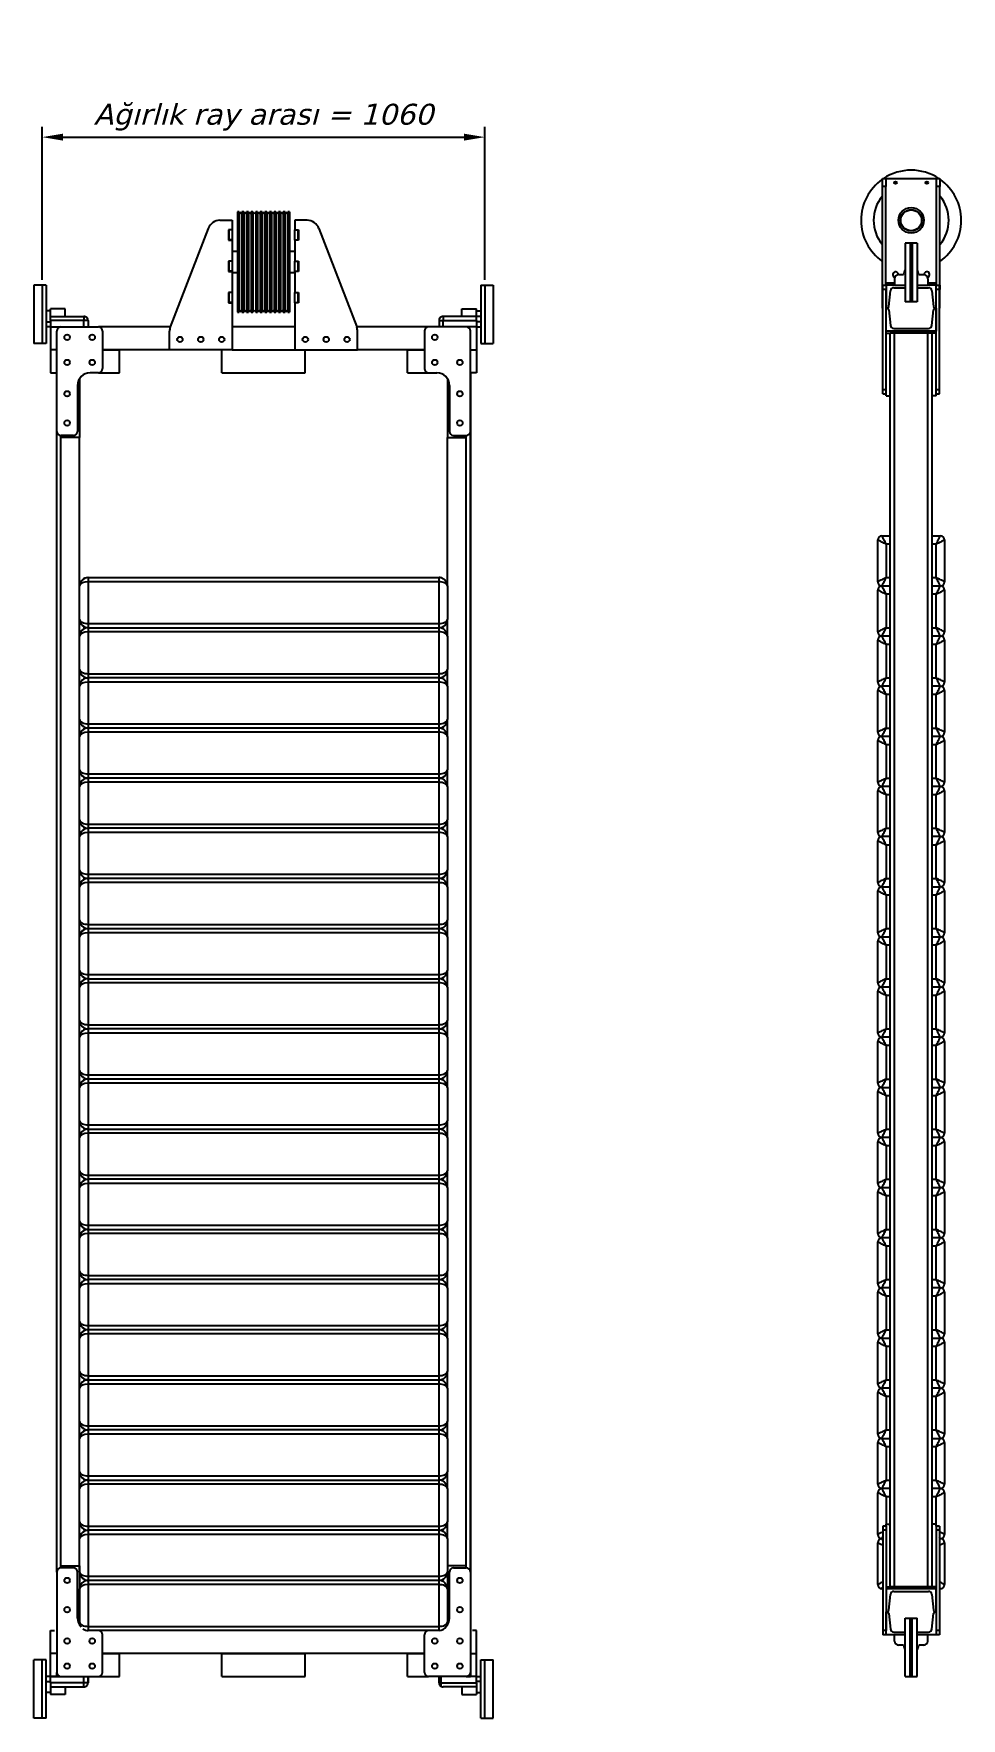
# Model space of a CAD drawing. Header units: millimetres. Extents: x -8470 to 11470, y 500 to 5309.
# Drawn here: x 950 to 3170, y 500 to 4532 of the extents above; entities that cross this region are included whole.
import ezdxf

# ---------------------------------------------------------------- set-up
doc = ezdxf.new("R2010")
doc.units = ezdxf.units.MM
doc.set_wipeout_variables(frame=1)
doc.linetypes.add('SLD-Solid', pattern=[0])
doc.styles.get("Standard").update_dxf_attribs({"font": 'verdanai.ttf'})
doc.dimstyles.new('DimStyleALP', dxfattribs={"dimscale": 20, "dimtxt": 2.5, "dimasz": 2.5, "dimexe": 1.25, "dimexo": 0.625, "dimtad": 1, "dimdsep": 46, "dimtxsty": 'Standard', "dimcen": 2.5, "dimclrd": 60, "dimclre": 60, "dimadec": 0, "dimazin": 0, "dimtfac": 1, "dimtofl": 0, "dimtmove": 0, "dimatfit": 3, "dimfxl": 1, "dimarcsym": 0})

# ---------------------------------------------------------------- blocks, each defined once
blk = doc.blocks.new('*D9')
at = {"color": 60, "linetype": 'ByBlock', "lineweight": -2, "transparency": 16777216}
for p, q in [((-530, 3342.5), (-530, 3709.1)), ((-480, 3684.1), (480, 3684.1)), ((530, 3342.5), (530, 3709.1))]:
    blk.add_line(p, q, dxfattribs=at)
at = {"color": 60, "transparency": 16777216}
for points in [[(-480, 3692.4), (-480, 3675.8), (-530, 3684.1)], [(480, 3692.4), (480, 3675.8), (530, 3684.1)]]:
    blk.add_solid(points, dxfattribs=at)
at = {"layer": 'Defpoints', "color": 0, "transparency": 16777216}
for p in [(530, 3684.1), (-530, 3330), (530, 3330)]:
    blk.add_point(p, dxfattribs=at)
at = {"color": 0, "transparency": 16777216, "insert": (0, 3731.8), "char_height": 50, "attachment_point": 5}
blk.add_mtext('Ağırlık ray arası = 1060', dxfattribs=at)
blk = doc.blocks.new('AABBPalangalıArkaAğırlıkYan')
at = {"color": 7, "linetype": 'Continuous', "lineweight": 25}
for p, q in [((-69, 3585), (-61, 3585)), ((-69, 3565.8), (-69, 3585)), ((-61, 3565.8), (-69, 3565.8)), ((-69, 3330.2), (-69, 3565.8)), ((-61, 3585), (-61, 3565.8)), ((-61, 3585), (61, 3585)), ((-61, 3330.2), (-61, 3565.8)), ((61, 3585), (69, 3585)), ((61, 3565.8), (61, 3585)), ((69, 3565.8), (61, 3565.8)), ((61, 3330.2), (61, 3565.8)), ((69, 3585), (69, 3565.8)), ((69, 3330.2), (69, 3565.8)), ((-2.5, 3430), (-14.5, 3430)), ((-14.5, 3430), (-14.5, 3290)), ((-2.5, 3430), (-2.5, 3290)), ((2.5, 3430), (-2.5, 3430)), ((2.5, 3430), (2.5, 3290)), ((14.5, 3430), (2.5, 3430)), ((14.5, 3430), (14.5, 3290)), ((-31, 3355.3), (-31, 3355)), ((-30, 3355), (-18, 3355)), ((18, 3355), (30, 3355)), ((-69, 3330.2), (-61, 3330.2)), ((-69, 3319.4), (-69, 3330.2)), ((-69, 3275), (-69, 3319.4)), ((-68, 3320), (-68, 3330)), ((-68, 3330), (-60, 3330)), ((-68, 3320), (-60, 3320)), ((-68, 3080), (-68, 3320)), ((-40, 3335), (-61, 3335)), ((-61, 3330.2), (-61, 3330)), ((-60, 3330), (-60, 3275)), ((-40, 3330), (-60, 3330)), ((-60, 3080), (-60, 3320)), ((-53.6, 3279), (-49.7, 3316.5)), ((-41.7, 3323.7), (-14.5, 3323.7)), ((-40, 3345), (-40, 3330)), ((-40, 3330), (-14.5, 3330)), ((14.5, 3330), (40, 3330)), ((14.5, 3323.7), (41.7, 3323.7)), ((40, 3345), (40, 3330)), ((61, 3335), (40, 3335)), ((60, 3330), (40, 3330)), ((49.7, 3316.5), (53.6, 3279)), ((60, 3275), (60, 3330)), ((60, 3330), (68, 3330)), ((60, 3320), (68, 3320)), ((60, 3080), (60, 3320)), ((61, 3330.2), (69, 3330.2)), ((61, 3330), (61, 3330.2)), ((68, 3320), (68, 3330)), ((68, 3080), (68, 3320)), ((69, 3330.2), (69, 3319.4)), ((69, 3275), (69, 3319.4)), ((-68, 3275), (-69, 3275)), ((-60, 3220), (-60, 3275)), ((-60, 3275), (-58.1, 3275)), ((-53.6, 3271), (-49.7, 3233.5)), ((-2.5, 3290), (-14.5, 3290)), ((2.5, 3290), (-2.5, 3290)), ((14.5, 3290), (2.5, 3290)), ((49.7, 3233.5), (53.6, 3271)), ((58.1, 3275), (60, 3275)), ((60, 3275), (60, 3220)), ((69, 3275), (68, 3275)), ((-41.7, 3226.3), (41.7, 3226.3)), ((60, 3220), (-60, 3220)), ((-60, 3215), (-50, 3215)), ((-50, 215), (-50, 3215)), ((-40, 3215), (-50, 3215)), ((-50, 3065), (-50, 3215)), ((-40, 215), (-40, 3215)), ((40, 3215), (-40, 3215)), ((40, 215), (40, 3215)), ((50, 3215), (40, 3215)), ((50, 3065), (50, 3215)), ((60, 3215), (50, 3215)), ((-68, 3080), (-60, 3080)), ((-68, 3070), (-68, 3080)), ((-68, 3070), (-60, 3070)), ((-60, 3070), (-60, 3080)), ((-60, 3065), (-60, 3070)), ((-60, 3065), (-50, 3065)), ((50, 365), (50, 3065)), ((60, 3065), (50, 3065)), ((60, 3080), (68, 3080)), ((60, 3070), (60, 3080)), ((60, 3070), (68, 3070)), ((60, 3065), (60, 3070)), ((68, 3070), (68, 3080)), ((-80, 2620), (-80, 2720)), ((-70, 2730), (-50, 2730)), ((-60, 2710), (-60, 2630)), ((50, 2730), (70, 2730)), ((60, 2630), (60, 2710)), ((80, 2720), (80, 2620)), ((-80, 2500), (-80, 2600)), ((-70, 2610), (-50, 2610)), ((-60, 2590), (-60, 2510)), ((50, 2610), (70, 2610)), ((60, 2510), (60, 2590)), ((80, 2600), (80, 2500)), ((-80, 2380), (-80, 2480)), ((-50, 2490), (-70, 2490)), ((-60, 2470), (-60, 2390)), ((70, 2490), (50, 2490)), ((60, 2390), (60, 2470)), ((80, 2480), (80, 2380)), ((-80, 2260), (-80, 2360)), ((-50, 2370), (-70, 2370)), ((-60, 2350), (-60, 2270)), ((70, 2370), (50, 2370)), ((60, 2270), (60, 2350)), ((80, 2360), (80, 2260)), ((-80, 2140), (-80, 2240)), ((-50, 2250), (-70, 2250)), ((-60, 2230), (-60, 2150)), ((70, 2250), (50, 2250)), ((60, 2150), (60, 2230)), ((80, 2240), (80, 2140)), ((-80, 2020), (-80, 2120)), ((-50, 2130), (-70, 2130)), ((-60, 2110), (-60, 2030)), ((70, 2130), (50, 2130)), ((60, 2030), (60, 2110)), ((80, 2120), (80, 2020)), ((-80, 1900), (-80, 2000)), ((-50, 2010), (-70, 2010)), ((-60, 1990), (-60, 1910)), ((70, 2010), (50, 2010)), ((60, 1910), (60, 1990)), ((80, 2000), (80, 1900)), ((-80, 1780), (-80, 1880)), ((-70, 1890), (-50, 1890)), ((-60, 1870), (-60, 1790)), ((50, 1890), (70, 1890)), ((60, 1790), (60, 1870)), ((80, 1880), (80, 1780)), ((-80, 1660), (-80, 1760)), ((-70, 1770), (-50, 1770)), ((-60, 1750), (-60, 1670)), ((50, 1770), (70, 1770)), ((60, 1670), (60, 1750)), ((80, 1760), (80, 1660)), ((-80, 1540), (-80, 1640)), ((-50, 1650), (-70, 1650)), ((-60, 1630), (-60, 1550)), ((70, 1650), (50, 1650)), ((60, 1550), (60, 1630)), ((80, 1640), (80, 1540)), ((-80, 1420), (-80, 1520)), ((-50, 1530), (-70, 1530)), ((-60, 1510), (-60, 1430)), ((70, 1530), (50, 1530)), ((60, 1430), (60, 1510)), ((80, 1520), (80, 1420)), ((-80, 1300), (-80, 1400)), ((-70, 1410), (-50, 1410)), ((-60, 1390), (-60, 1310)), ((50, 1410), (70, 1410)), ((60, 1310), (60, 1390)), ((80, 1400), (80, 1300)), ((-80, 1180), (-80, 1280)), ((-50, 1290), (-70, 1290)), ((-60, 1270), (-60, 1190)), ((70, 1290), (50, 1290)), ((60, 1190), (60, 1270)), ((80, 1280), (80, 1180)), ((-70, 1170), (-50, 1170)), ((50, 1170), (70, 1170)), ((-80, 1060), (-80, 1160)), ((-60, 1150), (-60, 1070)), ((60, 1070), (60, 1150)), ((80, 1160), (80, 1060)), ((-50, 1050), (-70, 1050)), ((70, 1050), (50, 1050)), ((-80, 940), (-80, 1040)), ((-60, 1030), (-60, 950)), ((60, 950), (60, 1030)), ((80, 1040), (80, 940)), ((-50, 930), (-70, 930)), ((70, 930), (50, 930)), ((-80, 820), (-80, 920)), ((-60, 910), (-60, 830)), ((60, 830), (60, 910)), ((80, 920), (80, 820)), ((-70, 810), (-50, 810)), ((50, 810), (70, 810)), ((-80, 700), (-80, 800)), ((-60, 790), (-60, 710)), ((60, 710), (60, 790)), ((80, 800), (80, 700)), ((-50, 690), (-70, 690)), ((70, 690), (50, 690)), ((-80, 580), (-80, 680)), ((-60, 670), (-60, 590)), ((60, 590), (60, 670)), ((80, 680), (80, 580)), ((-70, 570), (-50, 570)), ((50, 570), (70, 570)), ((-80, 460), (-80, 560)), ((-60, 550), (-60, 470)), ((60, 470), (60, 550)), ((80, 560), (80, 460)), ((-50, 450), (-70, 450)), ((70, 450), (50, 450)), ((-80, 340), (-80, 440)), ((80, 440), (80, 340)), ((-60, 360), (-60, 365)), ((-60, 365), (-50, 365)), ((-50, 215), (-50, 365)), ((50, 215), (50, 365)), ((60, 365), (50, 365)), ((60, 360), (60, 365)), ((-68, 330), (-70, 330)), ((-60, 360), (-68, 360)), ((-68, 360), (-68, 350)), ((-60, 350), (-68, 350)), ((-68, 350), (-68, 110)), ((-60, 360), (-60, 350)), ((-60, 350), (-60, 110)), ((68, 360), (60, 360)), ((60, 360), (60, 350)), ((68, 350), (60, 350)), ((60, 350), (60, 110)), ((68, 360), (68, 350)), ((68, 350), (68, 110)), ((70, 330), (68, 330)), ((-80, 220), (-80, 320)), ((80, 320), (80, 220)), ((-68, 210), (-70, 210)), ((-60, 215), (-50, 215)), ((-60, 210), (-60, 155)), ((60, 210), (-60, 210)), ((-40, 215), (-50, 215)), ((-41.7, 203.7), (41.7, 203.7)), ((40, 215), (-40, 215)), ((50, 215), (40, 215)), ((60, 215), (50, 215)), ((60, 155), (60, 210)), ((70, 210), (68, 210)), ((-53.6, 159), (-49.7, 196.5)), ((49.7, 196.5), (53.6, 159)), ((-60, 155), (-58.1, 155)), ((-60, 100), (-60, 155)), ((-53.6, 151), (-49.7, 113.5)), ((-14.5, 140), (-2.5, 140)), ((-14.5, 0), (-14.5, 140)), ((-2.5, 0), (-2.5, 140)), ((-2.5, 140), (2.5, 140)), ((2.5, 140), (14.5, 140)), ((2.5, 0), (2.5, 140)), ((14.5, 0), (14.5, 140)), ((49.7, 113.5), (53.6, 151)), ((58.1, 155), (60, 155)), ((60, 155), (60, 100)), ((-60, 110), (-68, 110)), ((-68, 110), (-68, 100)), ((-60, 100), (-68, 100)), ((-40, 100), (-60, 100)), ((-41.7, 106.3), (-14.5, 106.3)), ((-40, 85), (-40, 100)), ((-14.5, 100), (-40, 100)), ((14.5, 106.3), (41.7, 106.3)), ((40, 100), (14.5, 100)), ((60, 100), (40, 100)), ((40, 85), (40, 100)), ((68, 110), (60, 110)), ((68, 100), (60, 100)), ((68, 110), (68, 100)), ((-18, 75), (-30, 75)), ((30, 75), (18, 75)), ((-14.5, 0), (-2.5, 0)), ((-2.5, 0), (2.5, 0)), ((2.5, 0), (14.5, 0))]:
    blk.add_line(p, q, dxfattribs=at)
at = {"color": 8, "linetype": 'Continuous', "lineweight": 25}
for p, q in [((-68, 3319.4), (-69, 3319.4)), ((69, 3319.4), (68, 3319.4)), ((-50, 2710), (-60, 2710)), ((60, 2710), (50, 2710)), ((-60, 2630), (-50, 2630)), ((50, 2630), (60, 2630)), ((-50, 2590), (-60, 2590)), ((60, 2590), (50, 2590)), ((-60, 2510), (-50, 2510)), ((50, 2510), (60, 2510)), ((-50, 2470), (-60, 2470)), ((60, 2470), (50, 2470)), ((-60, 2390), (-50, 2390)), ((50, 2390), (60, 2390)), ((-50, 2350), (-60, 2350)), ((60, 2350), (50, 2350)), ((-60, 2270), (-50, 2270)), ((50, 2270), (60, 2270)), ((-50, 2230), (-60, 2230)), ((60, 2230), (50, 2230)), ((-60, 2150), (-50, 2150)), ((50, 2150), (60, 2150)), ((-50, 2110), (-60, 2110)), ((60, 2110), (50, 2110)), ((-60, 2030), (-50, 2030)), ((50, 2030), (60, 2030)), ((-50, 1990), (-60, 1990)), ((60, 1990), (50, 1990)), ((-60, 1910), (-50, 1910)), ((50, 1910), (60, 1910)), ((-50, 1870), (-60, 1870)), ((60, 1870), (50, 1870)), ((-60, 1790), (-50, 1790)), ((50, 1790), (60, 1790)), ((-50, 1750), (-60, 1750)), ((60, 1750), (50, 1750)), ((-60, 1670), (-50, 1670)), ((50, 1670), (60, 1670)), ((-50, 1630), (-60, 1630)), ((60, 1630), (50, 1630)), ((-60, 1550), (-50, 1550)), ((50, 1550), (60, 1550)), ((-50, 1510), (-60, 1510)), ((60, 1510), (50, 1510)), ((-60, 1430), (-50, 1430)), ((50, 1430), (60, 1430)), ((-50, 1390), (-60, 1390)), ((60, 1390), (50, 1390)), ((-60, 1310), (-50, 1310)), ((50, 1310), (60, 1310)), ((-50, 1270), (-60, 1270)), ((60, 1270), (50, 1270)), ((-60, 1190), (-50, 1190)), ((50, 1190), (60, 1190)), ((-50, 1150), (-60, 1150)), ((60, 1150), (50, 1150)), ((-60, 1070), (-50, 1070)), ((50, 1070), (60, 1070)), ((-50, 1030), (-60, 1030)), ((60, 1030), (50, 1030)), ((-60, 950), (-50, 950)), ((50, 950), (60, 950)), ((-50, 910), (-60, 910)), ((60, 910), (50, 910)), ((-60, 830), (-50, 830)), ((50, 830), (60, 830)), ((-50, 790), (-60, 790)), ((60, 790), (50, 790)), ((-60, 710), (-50, 710)), ((50, 710), (60, 710)), ((-50, 670), (-60, 670)), ((60, 670), (50, 670)), ((-60, 590), (-50, 590)), ((50, 590), (60, 590)), ((-50, 550), (-60, 550)), ((60, 550), (50, 550)), ((-60, 470), (-50, 470)), ((50, 470), (60, 470)), ((-50, 430), (-60, 430)), ((-60, 430), (-60, 365)), ((60, 430), (50, 430)), ((60, 365), (60, 430)), ((-41.6, 210), (-41.6, 215)), ((-35, 210), (-35, 215)), ((35, 210), (35, 215)), ((41.6, 210), (41.6, 215))]:
    blk.add_line(p, q, dxfattribs=at)
at = {"color": 7, "linetype": 'Continuous', "lineweight": 25, "flags": 128}
for points in [[(-60, 2710), (-62.6, 2711.3), (-65.2, 2712.6), (-67.7, 2713.8), (-70, 2715), (-72.2, 2716.1), (-74.1, 2717.1), (-75.9, 2717.9), (-77.3, 2718.7), (-78.5, 2719.2), (-79.3, 2719.7), (-79.8, 2719.9), (-80, 2720)], [(-60, 2710), (-61.3, 2712.6), (-62.6, 2715.2), (-63.8, 2717.7), (-65, 2720), (-66.1, 2722.2), (-67.1, 2724.1), (-67.9, 2725.9), (-68.7, 2727.3), (-69.2, 2728.5), (-69.7, 2729.3), (-69.9, 2729.8), (-70, 2730)], [(60, 2710), (61.3, 2712.6), (62.6, 2715.2), (63.8, 2717.7), (65, 2720), (66.1, 2722.2), (67.1, 2724.1), (67.9, 2725.9), (68.7, 2727.3), (69.2, 2728.5), (69.7, 2729.3), (69.9, 2729.8), (70, 2730)], [(80, 2720), (79.8, 2719.9), (79.3, 2719.7), (78.5, 2719.2), (77.3, 2718.7), (75.9, 2717.9), (74.1, 2717.1), (72.2, 2716.1), (70, 2715), (67.7, 2713.8), (65.2, 2712.6), (62.6, 2711.3), (60, 2710)], [(-60, 2630), (-62.6, 2628.7), (-65.2, 2627.4), (-67.7, 2626.2), (-70, 2625), (-72.2, 2623.9), (-74.1, 2622.9), (-75.9, 2622.1), (-77.3, 2621.3), (-78.5, 2620.8), (-79.3, 2620.3), (-79.8, 2620.1), (-80, 2620)], [(-70, 2610), (-69.9, 2610.2), (-69.7, 2610.7), (-69.2, 2611.5), (-68.7, 2612.7), (-67.9, 2614.1), (-67.1, 2615.9), (-66.1, 2617.8), (-65, 2620), (-63.8, 2622.3), (-62.6, 2624.8), (-61.3, 2627.4), (-60, 2630)], [(80, 2620), (79.8, 2620.1), (79.3, 2620.3), (78.5, 2620.8), (77.3, 2621.3), (75.9, 2622.1), (74.1, 2622.9), (72.2, 2623.9), (70, 2625), (67.7, 2626.2), (65.2, 2627.4), (62.6, 2628.7), (60, 2630)], [(70, 2610), (69.9, 2610.2), (69.7, 2610.7), (69.2, 2611.5), (68.7, 2612.7), (67.9, 2614.1), (67.1, 2615.9), (66.1, 2617.8), (65, 2620), (63.8, 2622.3), (62.6, 2624.8), (61.3, 2627.4), (60, 2630)], [(-60, 2590), (-62.6, 2591.3), (-65.2, 2592.6), (-67.7, 2593.8), (-70, 2595), (-72.2, 2596.1), (-74.1, 2597.1), (-75.9, 2597.9), (-77.3, 2598.7), (-78.5, 2599.2), (-79.3, 2599.7), (-79.8, 2599.9), (-80, 2600)], [(-60, 2590), (-61.3, 2592.6), (-62.6, 2595.2), (-63.8, 2597.7), (-65, 2600), (-66.1, 2602.2), (-67.1, 2604.1), (-67.9, 2605.9), (-68.7, 2607.3), (-69.2, 2608.5), (-69.7, 2609.3), (-69.9, 2609.8), (-70, 2610)], [(60, 2590), (61.3, 2592.6), (62.6, 2595.2), (63.8, 2597.7), (65, 2600), (66.1, 2602.2), (67.1, 2604.1), (67.9, 2605.9), (68.7, 2607.3), (69.2, 2608.5), (69.7, 2609.3), (69.9, 2609.8), (70, 2610)], [(80, 2600), (79.8, 2599.9), (79.3, 2599.7), (78.5, 2599.2), (77.3, 2598.7), (75.9, 2597.9), (74.1, 2597.1), (72.2, 2596.1), (70, 2595), (67.7, 2593.8), (65.2, 2592.6), (62.6, 2591.3), (60, 2590)], [(-60, 2510), (-62.6, 2508.7), (-65.2, 2507.4), (-67.7, 2506.2), (-70, 2505), (-72.2, 2503.9), (-74.1, 2502.9), (-75.9, 2502.1), (-77.3, 2501.3), (-78.5, 2500.8), (-79.3, 2500.3), (-79.8, 2500.1), (-80, 2500)], [(-70, 2490), (-69.9, 2490.2), (-69.7, 2490.7), (-69.2, 2491.5), (-68.7, 2492.7), (-67.9, 2494.1), (-67.1, 2495.9), (-66.1, 2497.8), (-65, 2500), (-63.8, 2502.3), (-62.6, 2504.8), (-61.3, 2507.4), (-60, 2510)], [(80, 2500), (79.8, 2500.1), (79.3, 2500.3), (78.5, 2500.8), (77.3, 2501.3), (75.9, 2502.1), (74.1, 2502.9), (72.2, 2503.9), (70, 2505), (67.7, 2506.2), (65.2, 2507.4), (62.6, 2508.7), (60, 2510)], [(70, 2490), (69.9, 2490.2), (69.7, 2490.7), (69.2, 2491.5), (68.7, 2492.7), (67.9, 2494.1), (67.1, 2495.9), (66.1, 2497.8), (65, 2500), (63.8, 2502.3), (62.6, 2504.8), (61.3, 2507.4), (60, 2510)], [(-60, 2470), (-62.6, 2471.3), (-65.2, 2472.6), (-67.7, 2473.8), (-70, 2475), (-72.2, 2476.1), (-74.1, 2477.1), (-75.9, 2477.9), (-77.3, 2478.7), (-78.5, 2479.2), (-79.3, 2479.7), (-79.8, 2479.9), (-80, 2480)], [(-60, 2470), (-61.3, 2472.6), (-62.6, 2475.2), (-63.8, 2477.7), (-65, 2480), (-66.1, 2482.2), (-67.1, 2484.1), (-67.9, 2485.9), (-68.7, 2487.3), (-69.2, 2488.5), (-69.7, 2489.3), (-69.9, 2489.8), (-70, 2490)], [(60, 2470), (61.3, 2472.6), (62.6, 2475.2), (63.8, 2477.7), (65, 2480), (66.1, 2482.2), (67.1, 2484.1), (67.9, 2485.9), (68.7, 2487.3), (69.2, 2488.5), (69.7, 2489.3), (69.9, 2489.8), (70, 2490)], [(80, 2480), (79.8, 2479.9), (79.3, 2479.7), (78.5, 2479.2), (77.3, 2478.7), (75.9, 2477.9), (74.1, 2477.1), (72.2, 2476.1), (70, 2475), (67.7, 2473.8), (65.2, 2472.6), (62.6, 2471.3), (60, 2470)], [(-60, 2390), (-62.6, 2388.7), (-65.2, 2387.4), (-67.7, 2386.2), (-70, 2385), (-72.2, 2383.9), (-74.1, 2382.9), (-75.9, 2382.1), (-77.3, 2381.3), (-78.5, 2380.8), (-79.3, 2380.3), (-79.8, 2380.1), (-80, 2380)], [(-70, 2370), (-69.9, 2370.2), (-69.7, 2370.7), (-69.2, 2371.5), (-68.7, 2372.7), (-67.9, 2374.1), (-67.1, 2375.9), (-66.1, 2377.8), (-65, 2380), (-63.8, 2382.3), (-62.6, 2384.8), (-61.3, 2387.4), (-60, 2390)], [(80, 2380), (79.8, 2380.1), (79.3, 2380.3), (78.5, 2380.8), (77.3, 2381.3), (75.9, 2382.1), (74.1, 2382.9), (72.2, 2383.9), (70, 2385), (67.7, 2386.2), (65.2, 2387.4), (62.6, 2388.7), (60, 2390)], [(70, 2370), (69.9, 2370.2), (69.7, 2370.7), (69.2, 2371.5), (68.7, 2372.7), (67.9, 2374.1), (67.1, 2375.9), (66.1, 2377.8), (65, 2380), (63.8, 2382.3), (62.6, 2384.8), (61.3, 2387.4), (60, 2390)], [(-60, 2350), (-62.6, 2351.3), (-65.2, 2352.6), (-67.7, 2353.8), (-70, 2355), (-72.2, 2356.1), (-74.1, 2357.1), (-75.9, 2357.9), (-77.3, 2358.7), (-78.5, 2359.2), (-79.3, 2359.7), (-79.8, 2359.9), (-80, 2360)], [(-60, 2350), (-61.3, 2352.6), (-62.6, 2355.2), (-63.8, 2357.7), (-65, 2360), (-66.1, 2362.2), (-67.1, 2364.1), (-67.9, 2365.9), (-68.7, 2367.3), (-69.2, 2368.5), (-69.7, 2369.3), (-69.9, 2369.8), (-70, 2370)], [(60, 2350), (61.3, 2352.6), (62.6, 2355.2), (63.8, 2357.7), (65, 2360), (66.1, 2362.2), (67.1, 2364.1), (67.9, 2365.9), (68.7, 2367.3), (69.2, 2368.5), (69.7, 2369.3), (69.9, 2369.8), (70, 2370)], [(80, 2360), (79.8, 2359.9), (79.3, 2359.7), (78.5, 2359.2), (77.3, 2358.7), (75.9, 2357.9), (74.1, 2357.1), (72.2, 2356.1), (70, 2355), (67.7, 2353.8), (65.2, 2352.6), (62.6, 2351.3), (60, 2350)], [(-60, 2270), (-62.6, 2268.7), (-65.2, 2267.4), (-67.7, 2266.2), (-70, 2265), (-72.2, 2263.9), (-74.1, 2262.9), (-75.9, 2262.1), (-77.3, 2261.3), (-78.5, 2260.8), (-79.3, 2260.3), (-79.8, 2260.1), (-80, 2260)], [(-70, 2250), (-69.9, 2250.2), (-69.7, 2250.7), (-69.2, 2251.5), (-68.7, 2252.7), (-67.9, 2254.1), (-67.1, 2255.9), (-66.1, 2257.8), (-65, 2260), (-63.8, 2262.3), (-62.6, 2264.8), (-61.3, 2267.4), (-60, 2270)], [(80, 2260), (79.8, 2260.1), (79.3, 2260.3), (78.5, 2260.8), (77.3, 2261.3), (75.9, 2262.1), (74.1, 2262.9), (72.2, 2263.9), (70, 2265), (67.7, 2266.2), (65.2, 2267.4), (62.6, 2268.7), (60, 2270)], [(70, 2250), (69.9, 2250.2), (69.7, 2250.7), (69.2, 2251.5), (68.7, 2252.7), (67.9, 2254.1), (67.1, 2255.9), (66.1, 2257.8), (65, 2260), (63.8, 2262.3), (62.6, 2264.8), (61.3, 2267.4), (60, 2270)], [(-60, 2230), (-62.6, 2231.3), (-65.2, 2232.6), (-67.7, 2233.8), (-70, 2235), (-72.2, 2236.1), (-74.1, 2237.1), (-75.9, 2237.9), (-77.3, 2238.7), (-78.5, 2239.2), (-79.3, 2239.7), (-79.8, 2239.9), (-80, 2240)], [(-60, 2230), (-61.3, 2232.6), (-62.6, 2235.2), (-63.8, 2237.7), (-65, 2240), (-66.1, 2242.2), (-67.1, 2244.1), (-67.9, 2245.9), (-68.7, 2247.3), (-69.2, 2248.5), (-69.7, 2249.3), (-69.9, 2249.8), (-70, 2250)], [(60, 2230), (61.3, 2232.6), (62.6, 2235.2), (63.8, 2237.7), (65, 2240), (66.1, 2242.2), (67.1, 2244.1), (67.9, 2245.9), (68.7, 2247.3), (69.2, 2248.5), (69.7, 2249.3), (69.9, 2249.8), (70, 2250)], [(80, 2240), (79.8, 2239.9), (79.3, 2239.7), (78.5, 2239.2), (77.3, 2238.7), (75.9, 2237.9), (74.1, 2237.1), (72.2, 2236.1), (70, 2235), (67.7, 2233.8), (65.2, 2232.6), (62.6, 2231.3), (60, 2230)], [(-60, 2150), (-62.6, 2148.7), (-65.2, 2147.4), (-67.7, 2146.2), (-70, 2145), (-72.2, 2143.9), (-74.1, 2142.9), (-75.9, 2142.1), (-77.3, 2141.3), (-78.5, 2140.8), (-79.3, 2140.3), (-79.8, 2140.1), (-80, 2140)], [(-70, 2130), (-69.9, 2130.2), (-69.7, 2130.7), (-69.2, 2131.5), (-68.7, 2132.7), (-67.9, 2134.1), (-67.1, 2135.9), (-66.1, 2137.8), (-65, 2140), (-63.8, 2142.3), (-62.6, 2144.8), (-61.3, 2147.4), (-60, 2150)], [(80, 2140), (79.8, 2140.1), (79.3, 2140.3), (78.5, 2140.8), (77.3, 2141.3), (75.9, 2142.1), (74.1, 2142.9), (72.2, 2143.9), (70, 2145), (67.7, 2146.2), (65.2, 2147.4), (62.6, 2148.7), (60, 2150)], [(70, 2130), (69.9, 2130.2), (69.7, 2130.7), (69.2, 2131.5), (68.7, 2132.7), (67.9, 2134.1), (67.1, 2135.9), (66.1, 2137.8), (65, 2140), (63.8, 2142.3), (62.6, 2144.8), (61.3, 2147.4), (60, 2150)], [(-60, 2110), (-62.6, 2111.3), (-65.2, 2112.6), (-67.7, 2113.8), (-70, 2115), (-72.2, 2116.1), (-74.1, 2117.1), (-75.9, 2117.9), (-77.3, 2118.7), (-78.5, 2119.2), (-79.3, 2119.7), (-79.8, 2119.9), (-80, 2120)], [(-60, 2110), (-61.3, 2112.6), (-62.6, 2115.2), (-63.8, 2117.7), (-65, 2120), (-66.1, 2122.2), (-67.1, 2124.1), (-67.9, 2125.9), (-68.7, 2127.3), (-69.2, 2128.5), (-69.7, 2129.3), (-69.9, 2129.8), (-70, 2130)], [(60, 2110), (61.3, 2112.6), (62.6, 2115.2), (63.8, 2117.7), (65, 2120), (66.1, 2122.2), (67.1, 2124.1), (67.9, 2125.9), (68.7, 2127.3), (69.2, 2128.5), (69.7, 2129.3), (69.9, 2129.8), (70, 2130)], [(80, 2120), (79.8, 2119.9), (79.3, 2119.7), (78.5, 2119.2), (77.3, 2118.7), (75.9, 2117.9), (74.1, 2117.1), (72.2, 2116.1), (70, 2115), (67.7, 2113.8), (65.2, 2112.6), (62.6, 2111.3), (60, 2110)], [(-60, 2030), (-62.6, 2028.7), (-65.2, 2027.4), (-67.7, 2026.2), (-70, 2025), (-72.2, 2023.9), (-74.1, 2022.9), (-75.9, 2022.1), (-77.3, 2021.3), (-78.5, 2020.8), (-79.3, 2020.3), (-79.8, 2020.1), (-80, 2020)], [(-70, 2010), (-69.9, 2010.2), (-69.7, 2010.7), (-69.2, 2011.5), (-68.7, 2012.7), (-67.9, 2014.1), (-67.1, 2015.9), (-66.1, 2017.8), (-65, 2020), (-63.8, 2022.3), (-62.6, 2024.8), (-61.3, 2027.4), (-60, 2030)], [(80, 2020), (79.8, 2020.1), (79.3, 2020.3), (78.5, 2020.8), (77.3, 2021.3), (75.9, 2022.1), (74.1, 2022.9), (72.2, 2023.9), (70, 2025), (67.7, 2026.2), (65.2, 2027.4), (62.6, 2028.7), (60, 2030)], [(70, 2010), (69.9, 2010.2), (69.7, 2010.7), (69.2, 2011.5), (68.7, 2012.7), (67.9, 2014.1), (67.1, 2015.9), (66.1, 2017.8), (65, 2020), (63.8, 2022.3), (62.6, 2024.8), (61.3, 2027.4), (60, 2030)], [(-60, 1990), (-62.6, 1991.3), (-65.2, 1992.6), (-67.7, 1993.8), (-70, 1995), (-72.2, 1996.1), (-74.1, 1997.1), (-75.9, 1997.9), (-77.3, 1998.7), (-78.5, 1999.2), (-79.3, 1999.7), (-79.8, 1999.9), (-80, 2000)], [(-60, 1990), (-61.3, 1992.6), (-62.6, 1995.2), (-63.8, 1997.7), (-65, 2000), (-66.1, 2002.2), (-67.1, 2004.1), (-67.9, 2005.9), (-68.7, 2007.3), (-69.2, 2008.5), (-69.7, 2009.3), (-69.9, 2009.8), (-70, 2010)], [(60, 1990), (61.3, 1992.6), (62.6, 1995.2), (63.8, 1997.7), (65, 2000), (66.1, 2002.2), (67.1, 2004.1), (67.9, 2005.9), (68.7, 2007.3), (69.2, 2008.5), (69.7, 2009.3), (69.9, 2009.8), (70, 2010)], [(80, 2000), (79.8, 1999.9), (79.3, 1999.7), (78.5, 1999.2), (77.3, 1998.7), (75.9, 1997.9), (74.1, 1997.1), (72.2, 1996.1), (70, 1995), (67.7, 1993.8), (65.2, 1992.6), (62.6, 1991.3), (60, 1990)], [(-60, 1910), (-62.6, 1908.7), (-65.2, 1907.4), (-67.7, 1906.2), (-70, 1905), (-72.2, 1903.9), (-74.1, 1902.9), (-75.9, 1902.1), (-77.3, 1901.3), (-78.5, 1900.8), (-79.3, 1900.3), (-79.8, 1900.1), (-80, 1900)], [(-70, 1890), (-69.9, 1890.2), (-69.7, 1890.7), (-69.2, 1891.5), (-68.7, 1892.7), (-67.9, 1894.1), (-67.1, 1895.9), (-66.1, 1897.8), (-65, 1900), (-63.8, 1902.3), (-62.6, 1904.8), (-61.3, 1907.4), (-60, 1910)], [(80, 1900), (79.8, 1900.1), (79.3, 1900.3), (78.5, 1900.8), (77.3, 1901.3), (75.9, 1902.1), (74.1, 1902.9), (72.2, 1903.9), (70, 1905), (67.7, 1906.2), (65.2, 1907.4), (62.6, 1908.7), (60, 1910)], [(70, 1890), (69.9, 1890.2), (69.7, 1890.7), (69.2, 1891.5), (68.7, 1892.7), (67.9, 1894.1), (67.1, 1895.9), (66.1, 1897.8), (65, 1900), (63.8, 1902.3), (62.6, 1904.8), (61.3, 1907.4), (60, 1910)], [(-60, 1870), (-62.6, 1871.3), (-65.2, 1872.6), (-67.7, 1873.8), (-70, 1875), (-72.2, 1876.1), (-74.1, 1877.1), (-75.9, 1877.9), (-77.3, 1878.7), (-78.5, 1879.2), (-79.3, 1879.7), (-79.8, 1879.9), (-80, 1880)], [(-60, 1870), (-61.3, 1872.6), (-62.6, 1875.2), (-63.8, 1877.7), (-65, 1880), (-66.1, 1882.2), (-67.1, 1884.1), (-67.9, 1885.9), (-68.7, 1887.3), (-69.2, 1888.5), (-69.7, 1889.3), (-69.9, 1889.8), (-70, 1890)], [(60, 1870), (61.3, 1872.6), (62.6, 1875.2), (63.8, 1877.7), (65, 1880), (66.1, 1882.2), (67.1, 1884.1), (67.9, 1885.9), (68.7, 1887.3), (69.2, 1888.5), (69.7, 1889.3), (69.9, 1889.8), (70, 1890)], [(80, 1880), (79.8, 1879.9), (79.3, 1879.7), (78.5, 1879.2), (77.3, 1878.7), (75.9, 1877.9), (74.1, 1877.1), (72.2, 1876.1), (70, 1875), (67.7, 1873.8), (65.2, 1872.6), (62.6, 1871.3), (60, 1870)], [(-60, 1790), (-62.6, 1788.7), (-65.2, 1787.4), (-67.7, 1786.2), (-70, 1785), (-72.2, 1783.9), (-74.1, 1782.9), (-75.9, 1782.1), (-77.3, 1781.3), (-78.5, 1780.8), (-79.3, 1780.3), (-79.8, 1780.1), (-80, 1780)], [(-70, 1770), (-69.9, 1770.2), (-69.7, 1770.7), (-69.2, 1771.5), (-68.7, 1772.7), (-67.9, 1774.1), (-67.1, 1775.9), (-66.1, 1777.8), (-65, 1780), (-63.8, 1782.3), (-62.6, 1784.8), (-61.3, 1787.4), (-60, 1790)], [(80, 1780), (79.8, 1780.1), (79.3, 1780.3), (78.5, 1780.8), (77.3, 1781.3), (75.9, 1782.1), (74.1, 1782.9), (72.2, 1783.9), (70, 1785), (67.7, 1786.2), (65.2, 1787.4), (62.6, 1788.7), (60, 1790)], [(70, 1770), (69.9, 1770.2), (69.7, 1770.7), (69.2, 1771.5), (68.7, 1772.7), (67.9, 1774.1), (67.1, 1775.9), (66.1, 1777.8), (65, 1780), (63.8, 1782.3), (62.6, 1784.8), (61.3, 1787.4), (60, 1790)], [(-60, 1750), (-62.6, 1751.3), (-65.2, 1752.6), (-67.7, 1753.8), (-70, 1755), (-72.2, 1756.1), (-74.1, 1757.1), (-75.9, 1757.9), (-77.3, 1758.7), (-78.5, 1759.2), (-79.3, 1759.7), (-79.8, 1759.9), (-80, 1760)], [(-60, 1750), (-61.3, 1752.6), (-62.6, 1755.2), (-63.8, 1757.7), (-65, 1760), (-66.1, 1762.2), (-67.1, 1764.1), (-67.9, 1765.9), (-68.7, 1767.3), (-69.2, 1768.5), (-69.7, 1769.3), (-69.9, 1769.8), (-70, 1770)], [(60, 1750), (61.3, 1752.6), (62.6, 1755.2), (63.8, 1757.7), (65, 1760), (66.1, 1762.2), (67.1, 1764.1), (67.9, 1765.9), (68.7, 1767.3), (69.2, 1768.5), (69.7, 1769.3), (69.9, 1769.8), (70, 1770)], [(80, 1760), (79.8, 1759.9), (79.3, 1759.7), (78.5, 1759.2), (77.3, 1758.7), (75.9, 1757.9), (74.1, 1757.1), (72.2, 1756.1), (70, 1755), (67.7, 1753.8), (65.2, 1752.6), (62.6, 1751.3), (60, 1750)], [(-60, 1670), (-62.6, 1668.7), (-65.2, 1667.4), (-67.7, 1666.2), (-70, 1665), (-72.2, 1663.9), (-74.1, 1662.9), (-75.9, 1662.1), (-77.3, 1661.3), (-78.5, 1660.8), (-79.3, 1660.3), (-79.8, 1660.1), (-80, 1660)], [(-70, 1650), (-69.9, 1650.2), (-69.7, 1650.7), (-69.2, 1651.5), (-68.7, 1652.7), (-67.9, 1654.1), (-67.1, 1655.9), (-66.1, 1657.8), (-65, 1660), (-63.8, 1662.3), (-62.6, 1664.8), (-61.3, 1667.4), (-60, 1670)], [(80, 1660), (79.8, 1660.1), (79.3, 1660.3), (78.5, 1660.8), (77.3, 1661.3), (75.9, 1662.1), (74.1, 1662.9), (72.2, 1663.9), (70, 1665), (67.7, 1666.2), (65.2, 1667.4), (62.6, 1668.7), (60, 1670)], [(70, 1650), (69.9, 1650.2), (69.7, 1650.7), (69.2, 1651.5), (68.7, 1652.7), (67.9, 1654.1), (67.1, 1655.9), (66.1, 1657.8), (65, 1660), (63.8, 1662.3), (62.6, 1664.8), (61.3, 1667.4), (60, 1670)], [(-60, 1630), (-62.6, 1631.3), (-65.2, 1632.6), (-67.7, 1633.8), (-70, 1635), (-72.2, 1636.1), (-74.1, 1637.1), (-75.9, 1637.9), (-77.3, 1638.7), (-78.5, 1639.2), (-79.3, 1639.7), (-79.8, 1639.9), (-80, 1640)], [(-60, 1630), (-61.3, 1632.6), (-62.6, 1635.2), (-63.8, 1637.7), (-65, 1640), (-66.1, 1642.2), (-67.1, 1644.1), (-67.9, 1645.9), (-68.7, 1647.3), (-69.2, 1648.5), (-69.7, 1649.3), (-69.9, 1649.8), (-70, 1650)], [(60, 1630), (61.3, 1632.6), (62.6, 1635.2), (63.8, 1637.7), (65, 1640), (66.1, 1642.2), (67.1, 1644.1), (67.9, 1645.9), (68.7, 1647.3), (69.2, 1648.5), (69.7, 1649.3), (69.9, 1649.8), (70, 1650)], [(80, 1640), (79.8, 1639.9), (79.3, 1639.7), (78.5, 1639.2), (77.3, 1638.7), (75.9, 1637.9), (74.1, 1637.1), (72.2, 1636.1), (70, 1635), (67.7, 1633.8), (65.2, 1632.6), (62.6, 1631.3), (60, 1630)], [(-60, 1550), (-62.6, 1548.7), (-65.2, 1547.4), (-67.7, 1546.2), (-70, 1545), (-72.2, 1543.9), (-74.1, 1542.9), (-75.9, 1542.1), (-77.3, 1541.3), (-78.5, 1540.8), (-79.3, 1540.3), (-79.8, 1540.1), (-80, 1540)], [(-70, 1530), (-69.9, 1530.2), (-69.7, 1530.7), (-69.2, 1531.5), (-68.7, 1532.7), (-67.9, 1534.1), (-67.1, 1535.9), (-66.1, 1537.8), (-65, 1540), (-63.8, 1542.3), (-62.6, 1544.8), (-61.3, 1547.4), (-60, 1550)], [(80, 1540), (79.8, 1540.1), (79.3, 1540.3), (78.5, 1540.8), (77.3, 1541.3), (75.9, 1542.1), (74.1, 1542.9), (72.2, 1543.9), (70, 1545), (67.7, 1546.2), (65.2, 1547.4), (62.6, 1548.7), (60, 1550)], [(70, 1530), (69.9, 1530.2), (69.7, 1530.7), (69.2, 1531.5), (68.7, 1532.7), (67.9, 1534.1), (67.1, 1535.9), (66.1, 1537.8), (65, 1540), (63.8, 1542.3), (62.6, 1544.8), (61.3, 1547.4), (60, 1550)], [(-60, 1510), (-62.6, 1511.3), (-65.2, 1512.6), (-67.7, 1513.8), (-70, 1515), (-72.2, 1516.1), (-74.1, 1517.1), (-75.9, 1517.9), (-77.3, 1518.7), (-78.5, 1519.2), (-79.3, 1519.7), (-79.8, 1519.9), (-80, 1520)], [(-60, 1510), (-61.3, 1512.6), (-62.6, 1515.2), (-63.8, 1517.7), (-65, 1520), (-66.1, 1522.2), (-67.1, 1524.1), (-67.9, 1525.9), (-68.7, 1527.3), (-69.2, 1528.5), (-69.7, 1529.3), (-69.9, 1529.8), (-70, 1530)], [(60, 1510), (61.3, 1512.6), (62.6, 1515.2), (63.8, 1517.7), (65, 1520), (66.1, 1522.2), (67.1, 1524.1), (67.9, 1525.9), (68.7, 1527.3), (69.2, 1528.5), (69.7, 1529.3), (69.9, 1529.8), (70, 1530)], [(80, 1520), (79.8, 1519.9), (79.3, 1519.7), (78.5, 1519.2), (77.3, 1518.7), (75.9, 1517.9), (74.1, 1517.1), (72.2, 1516.1), (70, 1515), (67.7, 1513.8), (65.2, 1512.6), (62.6, 1511.3), (60, 1510)], [(-60, 1430), (-62.6, 1428.7), (-65.2, 1427.4), (-67.7, 1426.2), (-70, 1425), (-72.2, 1423.9), (-74.1, 1422.9), (-75.9, 1422.1), (-77.3, 1421.3), (-78.5, 1420.8), (-79.3, 1420.3), (-79.8, 1420.1), (-80, 1420)], [(-70, 1410), (-69.9, 1410.2), (-69.7, 1410.7), (-69.2, 1411.5), (-68.7, 1412.7), (-67.9, 1414.1), (-67.1, 1415.9), (-66.1, 1417.8), (-65, 1420), (-63.8, 1422.3), (-62.6, 1424.8), (-61.3, 1427.4), (-60, 1430)], [(80, 1420), (79.8, 1420.1), (79.3, 1420.3), (78.5, 1420.8), (77.3, 1421.3), (75.9, 1422.1), (74.1, 1422.9), (72.2, 1423.9), (70, 1425), (67.7, 1426.2), (65.2, 1427.4), (62.6, 1428.7), (60, 1430)], [(70, 1410), (69.9, 1410.2), (69.7, 1410.7), (69.2, 1411.5), (68.7, 1412.7), (67.9, 1414.1), (67.1, 1415.9), (66.1, 1417.8), (65, 1420), (63.8, 1422.3), (62.6, 1424.8), (61.3, 1427.4), (60, 1430)], [(-60, 1390), (-62.6, 1391.3), (-65.2, 1392.6), (-67.7, 1393.8), (-70, 1395), (-72.2, 1396.1), (-74.1, 1397.1), (-75.9, 1397.9), (-77.3, 1398.7), (-78.5, 1399.2), (-79.3, 1399.7), (-79.8, 1399.9), (-80, 1400)], [(-60, 1390), (-61.3, 1392.6), (-62.6, 1395.2), (-63.8, 1397.7), (-65, 1400), (-66.1, 1402.2), (-67.1, 1404.1), (-67.9, 1405.9), (-68.7, 1407.3), (-69.2, 1408.5), (-69.7, 1409.3), (-69.9, 1409.8), (-70, 1410)], [(60, 1390), (61.3, 1392.6), (62.6, 1395.2), (63.8, 1397.7), (65, 1400), (66.1, 1402.2), (67.1, 1404.1), (67.9, 1405.9), (68.7, 1407.3), (69.2, 1408.5), (69.7, 1409.3), (69.9, 1409.8), (70, 1410)], [(80, 1400), (79.8, 1399.9), (79.3, 1399.7), (78.5, 1399.2), (77.3, 1398.7), (75.9, 1397.9), (74.1, 1397.1), (72.2, 1396.1), (70, 1395), (67.7, 1393.8), (65.2, 1392.6), (62.6, 1391.3), (60, 1390)], [(-60, 1310), (-62.6, 1308.7), (-65.2, 1307.4), (-67.7, 1306.2), (-70, 1305), (-72.2, 1303.9), (-74.1, 1302.9), (-75.9, 1302.1), (-77.3, 1301.3), (-78.5, 1300.8), (-79.3, 1300.3), (-79.8, 1300.1), (-80, 1300)], [(-70, 1290), (-69.9, 1290.2), (-69.7, 1290.7), (-69.2, 1291.5), (-68.7, 1292.7), (-67.9, 1294.1), (-67.1, 1295.9), (-66.1, 1297.8), (-65, 1300), (-63.8, 1302.3), (-62.6, 1304.8), (-61.3, 1307.4), (-60, 1310)], [(80, 1300), (79.8, 1300.1), (79.3, 1300.3), (78.5, 1300.8), (77.3, 1301.3), (75.9, 1302.1), (74.1, 1302.9), (72.2, 1303.9), (70, 1305), (67.7, 1306.2), (65.2, 1307.4), (62.6, 1308.7), (60, 1310)], [(70, 1290), (69.9, 1290.2), (69.7, 1290.7), (69.2, 1291.5), (68.7, 1292.7), (67.9, 1294.1), (67.1, 1295.9), (66.1, 1297.8), (65, 1300), (63.8, 1302.3), (62.6, 1304.8), (61.3, 1307.4), (60, 1310)], [(-60, 1270), (-62.6, 1271.3), (-65.2, 1272.6), (-67.7, 1273.8), (-70, 1275), (-72.2, 1276.1), (-74.1, 1277.1), (-75.9, 1277.9), (-77.3, 1278.7), (-78.5, 1279.2), (-79.3, 1279.7), (-79.8, 1279.9), (-80, 1280)], [(-60, 1270), (-61.3, 1272.6), (-62.6, 1275.2), (-63.8, 1277.7), (-65, 1280), (-66.1, 1282.2), (-67.1, 1284.1), (-67.9, 1285.9), (-68.7, 1287.3), (-69.2, 1288.5), (-69.7, 1289.3), (-69.9, 1289.8), (-70, 1290)], [(60, 1270), (61.3, 1272.6), (62.6, 1275.2), (63.8, 1277.7), (65, 1280), (66.1, 1282.2), (67.1, 1284.1), (67.9, 1285.9), (68.7, 1287.3), (69.2, 1288.5), (69.7, 1289.3), (69.9, 1289.8), (70, 1290)], [(80, 1280), (79.8, 1279.9), (79.3, 1279.7), (78.5, 1279.2), (77.3, 1278.7), (75.9, 1277.9), (74.1, 1277.1), (72.2, 1276.1), (70, 1275), (67.7, 1273.8), (65.2, 1272.6), (62.6, 1271.3), (60, 1270)], [(-60, 1190), (-62.6, 1188.7), (-65.2, 1187.4), (-67.7, 1186.2), (-70, 1185), (-72.2, 1183.9), (-74.1, 1182.9), (-75.9, 1182.1), (-77.3, 1181.3), (-78.5, 1180.8), (-79.3, 1180.3), (-79.8, 1180.1), (-80, 1180)], [(-70, 1170), (-69.9, 1170.2), (-69.7, 1170.7), (-69.2, 1171.5), (-68.7, 1172.7), (-67.9, 1174.1), (-67.1, 1175.9), (-66.1, 1177.8), (-65, 1180), (-63.8, 1182.3), (-62.6, 1184.8), (-61.3, 1187.4), (-60, 1190)], [(-60, 1150), (-61.3, 1152.6), (-62.6, 1155.2), (-63.8, 1157.7), (-65, 1160), (-66.1, 1162.2), (-67.1, 1164.1), (-67.9, 1165.9), (-68.7, 1167.3), (-69.2, 1168.5), (-69.7, 1169.3), (-69.9, 1169.8), (-70, 1170)], [(80, 1180), (79.8, 1180.1), (79.3, 1180.3), (78.5, 1180.8), (77.3, 1181.3), (75.9, 1182.1), (74.1, 1182.9), (72.2, 1183.9), (70, 1185), (67.7, 1186.2), (65.2, 1187.4), (62.6, 1188.7), (60, 1190)], [(70, 1170), (69.9, 1170.2), (69.7, 1170.7), (69.2, 1171.5), (68.7, 1172.7), (67.9, 1174.1), (67.1, 1175.9), (66.1, 1177.8), (65, 1180), (63.8, 1182.3), (62.6, 1184.8), (61.3, 1187.4), (60, 1190)], [(60, 1150), (61.3, 1152.6), (62.6, 1155.2), (63.8, 1157.7), (65, 1160), (66.1, 1162.2), (67.1, 1164.1), (67.9, 1165.9), (68.7, 1167.3), (69.2, 1168.5), (69.7, 1169.3), (69.9, 1169.8), (70, 1170)], [(-60, 1150), (-62.6, 1151.3), (-65.2, 1152.6), (-67.7, 1153.8), (-70, 1155), (-72.2, 1156.1), (-74.1, 1157.1), (-75.9, 1157.9), (-77.3, 1158.7), (-78.5, 1159.2), (-79.3, 1159.7), (-79.8, 1159.9), (-80, 1160)], [(80, 1160), (79.8, 1159.9), (79.3, 1159.7), (78.5, 1159.2), (77.3, 1158.7), (75.9, 1157.9), (74.1, 1157.1), (72.2, 1156.1), (70, 1155), (67.7, 1153.8), (65.2, 1152.6), (62.6, 1151.3), (60, 1150)], [(-60, 1070), (-62.6, 1068.7), (-65.2, 1067.4), (-67.7, 1066.2), (-70, 1065), (-72.2, 1063.9), (-74.1, 1062.9), (-75.9, 1062.1), (-77.3, 1061.3), (-78.5, 1060.8), (-79.3, 1060.3), (-79.8, 1060.1), (-80, 1060)], [(-70, 1050), (-69.9, 1050.2), (-69.7, 1050.7), (-69.2, 1051.5), (-68.7, 1052.7), (-67.9, 1054.1), (-67.1, 1055.9), (-66.1, 1057.8), (-65, 1060), (-63.8, 1062.3), (-62.6, 1064.8), (-61.3, 1067.4), (-60, 1070)], [(-60, 1030), (-61.3, 1032.6), (-62.6, 1035.2), (-63.8, 1037.7), (-65, 1040), (-66.1, 1042.2), (-67.1, 1044.1), (-67.9, 1045.9), (-68.7, 1047.3), (-69.2, 1048.5), (-69.7, 1049.3), (-69.9, 1049.8), (-70, 1050)], [(80, 1060), (79.8, 1060.1), (79.3, 1060.3), (78.5, 1060.8), (77.3, 1061.3), (75.9, 1062.1), (74.1, 1062.9), (72.2, 1063.9), (70, 1065), (67.7, 1066.2), (65.2, 1067.4), (62.6, 1068.7), (60, 1070)], [(70, 1050), (69.9, 1050.2), (69.7, 1050.7), (69.2, 1051.5), (68.7, 1052.7), (67.9, 1054.1), (67.1, 1055.9), (66.1, 1057.8), (65, 1060), (63.8, 1062.3), (62.6, 1064.8), (61.3, 1067.4), (60, 1070)], [(60, 1030), (61.3, 1032.6), (62.6, 1035.2), (63.8, 1037.7), (65, 1040), (66.1, 1042.2), (67.1, 1044.1), (67.9, 1045.9), (68.7, 1047.3), (69.2, 1048.5), (69.7, 1049.3), (69.9, 1049.8), (70, 1050)], [(-60, 1030), (-62.6, 1031.3), (-65.2, 1032.6), (-67.7, 1033.8), (-70, 1035), (-72.2, 1036.1), (-74.1, 1037.1), (-75.9, 1037.9), (-77.3, 1038.7), (-78.5, 1039.2), (-79.3, 1039.7), (-79.8, 1039.9), (-80, 1040)], [(80, 1040), (79.8, 1039.9), (79.3, 1039.7), (78.5, 1039.2), (77.3, 1038.7), (75.9, 1037.9), (74.1, 1037.1), (72.2, 1036.1), (70, 1035), (67.7, 1033.8), (65.2, 1032.6), (62.6, 1031.3), (60, 1030)], [(-60, 950), (-62.6, 948.7), (-65.2, 947.4), (-67.7, 946.2), (-70, 945), (-72.2, 943.9), (-74.1, 942.9), (-75.9, 942.1), (-77.3, 941.3), (-78.5, 940.8), (-79.3, 940.3), (-79.8, 940.1), (-80, 940)], [(-70, 930), (-69.9, 930.2), (-69.7, 930.7), (-69.2, 931.5), (-68.7, 932.7), (-67.9, 934.1), (-67.1, 935.9), (-66.1, 937.8), (-65, 940), (-63.8, 942.3), (-62.6, 944.8), (-61.3, 947.4), (-60, 950)], [(-60, 910), (-61.3, 912.6), (-62.6, 915.2), (-63.8, 917.7), (-65, 920), (-66.1, 922.2), (-67.1, 924.1), (-67.9, 925.9), (-68.7, 927.3), (-69.2, 928.5), (-69.7, 929.3), (-69.9, 929.8), (-70, 930)], [(80, 940), (79.8, 940.1), (79.3, 940.3), (78.5, 940.8), (77.3, 941.3), (75.9, 942.1), (74.1, 942.9), (72.2, 943.9), (70, 945), (67.7, 946.2), (65.2, 947.4), (62.6, 948.7), (60, 950)], [(70, 930), (69.9, 930.2), (69.7, 930.7), (69.2, 931.5), (68.7, 932.7), (67.9, 934.1), (67.1, 935.9), (66.1, 937.8), (65, 940), (63.8, 942.3), (62.6, 944.8), (61.3, 947.4), (60, 950)], [(60, 910), (61.3, 912.6), (62.6, 915.2), (63.8, 917.7), (65, 920), (66.1, 922.2), (67.1, 924.1), (67.9, 925.9), (68.7, 927.3), (69.2, 928.5), (69.7, 929.3), (69.9, 929.8), (70, 930)], [(-60, 910), (-62.6, 911.3), (-65.2, 912.6), (-67.7, 913.8), (-70, 915), (-72.2, 916.1), (-74.1, 917.1), (-75.9, 917.9), (-77.3, 918.7), (-78.5, 919.2), (-79.3, 919.7), (-79.8, 919.9), (-80, 920)], [(80, 920), (79.8, 919.9), (79.3, 919.7), (78.5, 919.2), (77.3, 918.7), (75.9, 917.9), (74.1, 917.1), (72.2, 916.1), (70, 915), (67.7, 913.8), (65.2, 912.6), (62.6, 911.3), (60, 910)], [(-60, 830), (-62.6, 828.7), (-65.2, 827.4), (-67.7, 826.2), (-70, 825), (-72.2, 823.9), (-74.1, 822.9), (-75.9, 822.1), (-77.3, 821.3), (-78.5, 820.8), (-79.3, 820.3), (-79.8, 820.1), (-80, 820)], [(-70, 810), (-69.9, 810.2), (-69.7, 810.7), (-69.2, 811.5), (-68.7, 812.7), (-67.9, 814.1), (-67.1, 815.9), (-66.1, 817.8), (-65, 820), (-63.8, 822.3), (-62.6, 824.8), (-61.3, 827.4), (-60, 830)], [(-60, 790), (-61.3, 792.6), (-62.6, 795.2), (-63.8, 797.7), (-65, 800), (-66.1, 802.2), (-67.1, 804.1), (-67.9, 805.9), (-68.7, 807.3), (-69.2, 808.5), (-69.7, 809.3), (-69.9, 809.8), (-70, 810)], [(80, 820), (79.8, 820.1), (79.3, 820.3), (78.5, 820.8), (77.3, 821.3), (75.9, 822.1), (74.1, 822.9), (72.2, 823.9), (70, 825), (67.7, 826.2), (65.2, 827.4), (62.6, 828.7), (60, 830)], [(70, 810), (69.9, 810.2), (69.7, 810.7), (69.2, 811.5), (68.7, 812.7), (67.9, 814.1), (67.1, 815.9), (66.1, 817.8), (65, 820), (63.8, 822.3), (62.6, 824.8), (61.3, 827.4), (60, 830)], [(60, 790), (61.3, 792.6), (62.6, 795.2), (63.8, 797.7), (65, 800), (66.1, 802.2), (67.1, 804.1), (67.9, 805.9), (68.7, 807.3), (69.2, 808.5), (69.7, 809.3), (69.9, 809.8), (70, 810)], [(-60, 790), (-62.6, 791.3), (-65.2, 792.6), (-67.7, 793.8), (-70, 795), (-72.2, 796.1), (-74.1, 797.1), (-75.9, 797.9), (-77.3, 798.7), (-78.5, 799.2), (-79.3, 799.7), (-79.8, 799.9), (-80, 800)], [(80, 800), (79.8, 799.9), (79.3, 799.7), (78.5, 799.2), (77.3, 798.7), (75.9, 797.9), (74.1, 797.1), (72.2, 796.1), (70, 795), (67.7, 793.8), (65.2, 792.6), (62.6, 791.3), (60, 790)], [(-60, 710), (-62.6, 708.7), (-65.2, 707.4), (-67.7, 706.2), (-70, 705), (-72.2, 703.9), (-74.1, 702.9), (-75.9, 702.1), (-77.3, 701.3), (-78.5, 700.8), (-79.3, 700.3), (-79.8, 700.1), (-80, 700)], [(-70, 690), (-69.9, 690.2), (-69.7, 690.7), (-69.2, 691.5), (-68.7, 692.7), (-67.9, 694.1), (-67.1, 695.9), (-66.1, 697.8), (-65, 700), (-63.8, 702.3), (-62.6, 704.8), (-61.3, 707.4), (-60, 710)], [(-60, 670), (-61.3, 672.6), (-62.6, 675.2), (-63.8, 677.7), (-65, 680), (-66.1, 682.2), (-67.1, 684.1), (-67.9, 685.9), (-68.7, 687.3), (-69.2, 688.5), (-69.7, 689.3), (-69.9, 689.8), (-70, 690)], [(80, 700), (79.8, 700.1), (79.3, 700.3), (78.5, 700.8), (77.3, 701.3), (75.9, 702.1), (74.1, 702.9), (72.2, 703.9), (70, 705), (67.7, 706.2), (65.2, 707.4), (62.6, 708.7), (60, 710)], [(70, 690), (69.9, 690.2), (69.7, 690.7), (69.2, 691.5), (68.7, 692.7), (67.9, 694.1), (67.1, 695.9), (66.1, 697.8), (65, 700), (63.8, 702.3), (62.6, 704.8), (61.3, 707.4), (60, 710)], [(60, 670), (61.3, 672.6), (62.6, 675.2), (63.8, 677.7), (65, 680), (66.1, 682.2), (67.1, 684.1), (67.9, 685.9), (68.7, 687.3), (69.2, 688.5), (69.7, 689.3), (69.9, 689.8), (70, 690)], [(-60, 670), (-62.6, 671.3), (-65.2, 672.6), (-67.7, 673.8), (-70, 675), (-72.2, 676.1), (-74.1, 677.1), (-75.9, 677.9), (-77.3, 678.7), (-78.5, 679.2), (-79.3, 679.7), (-79.8, 679.9), (-80, 680)], [(80, 680), (79.8, 679.9), (79.3, 679.7), (78.5, 679.2), (77.3, 678.7), (75.9, 677.9), (74.1, 677.1), (72.2, 676.1), (70, 675), (67.7, 673.8), (65.2, 672.6), (62.6, 671.3), (60, 670)], [(-60, 590), (-62.6, 588.7), (-65.2, 587.4), (-67.7, 586.2), (-70, 585), (-72.2, 583.9), (-74.1, 582.9), (-75.9, 582.1), (-77.3, 581.3), (-78.5, 580.8), (-79.3, 580.3), (-79.8, 580.1), (-80, 580)], [(-70, 570), (-69.9, 570.2), (-69.7, 570.7), (-69.2, 571.5), (-68.7, 572.7), (-67.9, 574.1), (-67.1, 575.9), (-66.1, 577.8), (-65, 580), (-63.8, 582.3), (-62.6, 584.8), (-61.3, 587.4), (-60, 590)], [(-60, 550), (-61.3, 552.6), (-62.6, 555.2), (-63.8, 557.7), (-65, 560), (-66.1, 562.2), (-67.1, 564.1), (-67.9, 565.9), (-68.7, 567.3), (-69.2, 568.5), (-69.7, 569.3), (-69.9, 569.8), (-70, 570)], [(80, 580), (79.8, 580.1), (79.3, 580.3), (78.5, 580.8), (77.3, 581.3), (75.9, 582.1), (74.1, 582.9), (72.2, 583.9), (70, 585), (67.7, 586.2), (65.2, 587.4), (62.6, 588.7), (60, 590)], [(70, 570), (69.9, 570.2), (69.7, 570.7), (69.2, 571.5), (68.7, 572.7), (67.9, 574.1), (67.1, 575.9), (66.1, 577.8), (65, 580), (63.8, 582.3), (62.6, 584.8), (61.3, 587.4), (60, 590)], [(60, 550), (61.3, 552.6), (62.6, 555.2), (63.8, 557.7), (65, 560), (66.1, 562.2), (67.1, 564.1), (67.9, 565.9), (68.7, 567.3), (69.2, 568.5), (69.7, 569.3), (69.9, 569.8), (70, 570)], [(-60, 550), (-62.6, 551.3), (-65.2, 552.6), (-67.7, 553.8), (-70, 555), (-72.2, 556.1), (-74.1, 557.1), (-75.9, 557.9), (-77.3, 558.7), (-78.5, 559.2), (-79.3, 559.7), (-79.8, 559.9), (-80, 560)], [(80, 560), (79.8, 559.9), (79.3, 559.7), (78.5, 559.2), (77.3, 558.7), (75.9, 557.9), (74.1, 557.1), (72.2, 556.1), (70, 555), (67.7, 553.8), (65.2, 552.6), (62.6, 551.3), (60, 550)], [(-60, 470), (-62.6, 468.7), (-65.2, 467.4), (-67.7, 466.2), (-70, 465), (-72.2, 463.9), (-74.1, 462.9), (-75.9, 462.1), (-77.3, 461.3), (-78.5, 460.8), (-79.3, 460.3), (-79.8, 460.1), (-80, 460)], [(-70, 450), (-69.9, 450.2), (-69.7, 450.7), (-69.2, 451.5), (-68.7, 452.7), (-67.9, 454.1), (-67.1, 455.9), (-66.1, 457.8), (-65, 460), (-63.8, 462.3), (-62.6, 464.8), (-61.3, 467.4), (-60, 470)], [(-60, 430), (-61.3, 432.6), (-62.6, 435.2), (-63.8, 437.7), (-65, 440), (-66.1, 442.2), (-67.1, 444.1), (-67.9, 445.9), (-68.7, 447.3), (-69.2, 448.5), (-69.7, 449.3), (-69.9, 449.8), (-70, 450)], [(80, 460), (79.8, 460.1), (79.3, 460.3), (78.5, 460.8), (77.3, 461.3), (75.9, 462.1), (74.1, 462.9), (72.2, 463.9), (70, 465), (67.7, 466.2), (65.2, 467.4), (62.6, 468.7), (60, 470)], [(70, 450), (69.9, 450.2), (69.7, 450.7), (69.2, 451.5), (68.7, 452.7), (67.9, 454.1), (67.1, 455.9), (66.1, 457.8), (65, 460), (63.8, 462.3), (62.6, 464.8), (61.3, 467.4), (60, 470)], [(60, 430), (61.3, 432.6), (62.6, 435.2), (63.8, 437.7), (65, 440), (66.1, 442.2), (67.1, 444.1), (67.9, 445.9), (68.7, 447.3), (69.2, 448.5), (69.7, 449.3), (69.9, 449.8), (70, 450)], [(-60, 430), (-62.6, 431.3), (-65.2, 432.6), (-67.7, 433.8), (-70, 435), (-72.2, 436.1), (-74.1, 437.1), (-75.9, 437.9), (-77.3, 438.7), (-78.5, 439.2), (-79.3, 439.7), (-79.8, 439.9), (-80, 440)], [(80, 440), (79.8, 439.9), (79.3, 439.7), (78.5, 439.2), (77.3, 438.7), (75.9, 437.9), (74.1, 437.1), (72.2, 436.1), (70, 435), (67.7, 433.8), (65.2, 432.6), (62.6, 431.3), (60, 430)]]:
    blk.add_lwpolyline(points, dxfattribs=at)
at = {"color": 8, "linetype": 'Continuous', "lineweight": 25, "flags": 128}
for points in [[(-68, 346), (-70, 345), (-72.2, 343.9), (-74.1, 342.9), (-75.9, 342.1), (-77.3, 341.3), (-78.5, 340.8), (-79.3, 340.3), (-79.8, 340.1), (-80, 340)], [(-70, 330), (-69.9, 330.2), (-69.7, 330.7), (-69.2, 331.5), (-68.7, 332.7), (-68, 334)], [(-68, 326), (-68.7, 327.3), (-69.2, 328.5), (-69.7, 329.3), (-69.9, 329.8), (-70, 330)], [(80, 340), (79.8, 340.1), (79.3, 340.3), (78.5, 340.8), (77.3, 341.3), (75.9, 342.1), (74.1, 342.9), (72.2, 343.9), (70, 345), (68, 346)], [(70, 330), (69.9, 330.2), (69.7, 330.7), (69.2, 331.5), (68.7, 332.7), (68, 334)], [(68, 326), (68.7, 327.3), (69.2, 328.5), (69.7, 329.3), (69.9, 329.8), (70, 330)], [(-68, 314), (-70, 315), (-72.2, 316.1), (-74.1, 317.1), (-75.9, 317.9), (-77.3, 318.7), (-78.5, 319.2), (-79.3, 319.7), (-79.8, 319.9), (-80, 320)], [(80, 320), (79.8, 319.9), (79.3, 319.7), (78.5, 319.2), (77.3, 318.7), (75.9, 317.9), (74.1, 317.1), (72.2, 316.1), (70, 315), (68, 314)], [(-68, 226), (-70, 225), (-72.2, 223.9), (-74.1, 222.9), (-75.9, 222.1), (-77.3, 221.3), (-78.5, 220.8), (-79.3, 220.3), (-79.8, 220.1), (-80, 220)], [(-70, 210), (-69.9, 210.2), (-69.7, 210.7), (-69.2, 211.5), (-68.7, 212.7), (-68, 214)], [(80, 220), (79.8, 220.1), (79.3, 220.3), (78.5, 220.8), (77.3, 221.3), (75.9, 222.1), (74.1, 222.9), (72.2, 223.9), (70, 225), (68, 226)], [(70, 210), (69.9, 210.2), (69.7, 210.7), (69.2, 211.5), (68.7, 212.7), (68, 214)]]:
    blk.add_lwpolyline(points, dxfattribs=at)
at = {"color": 7, "linetype": 'Continuous', "lineweight": 25}
for centre, radius in [((-37.5, 3575), 3), ((37.5, 3575), 3), ((0, 3485), 30.5), ((0, 3485), 25.5), ((0, 3485), 25)]:
    blk.add_circle(centre, radius, dxfattribs=at)
for centre, radius, start, end in [((0, 3485), 120, 56.4427, 123.5573), ((0, 3485), 120, 125.0996, 234.9004), ((0, 3485), 120, 0, 54.9004), ((0, 3485), 90, 140.0555, 219.9445), ((0, 3485), 90, 0, 39.9445), ((0, 3485), 90, 320.0555, 0), ((0, 3485), 120, 305.0996, 0), ((-37.5, 3355.3), 6.5, 0, 255.2633), ((-30, 3345), 10, 90, 180), ((0, 3355), 18, 143.6639, 180), ((0, 3355), 18, 0, 36.3361), ((30, 3345), 10, 0, 90), ((37.5, 3355.3), 6.5, 284.7367, 183.0204), ((-41.7, 3315.7), 8, 90, 174), ((41.7, 3315.7), 8, 6, 90), ((-58.1, 3279.5), 4.5, 270, 354), ((-58.1, 3270.5), 4.5, 6, 90), ((58.1, 3279.5), 4.5, 186, 270), ((58.1, 3270.5), 4.5, 90, 174), ((-41.7, 3234.3), 8, 186, 270), ((41.7, 3234.3), 8, 270, 354), ((-70, 2720), 10, 90, 180), ((70, 2720), 10, 0, 90), ((-70, 2620), 10, 180, 270), ((-70, 2600), 10, 90, 180), ((70, 2620), 10, 270, 0), ((70, 2600), 10, 0, 90), ((-70, 2500), 10, 180, 270), ((70, 2500), 10, 270, 0), ((-70, 2480), 10, 90, 180), ((70, 2480), 10, 0, 90), ((-70, 2380), 10, 180, 270), ((70, 2380), 10, 270, 0), ((-70, 2360), 10, 90, 180), ((70, 2360), 10, 0, 90), ((-70, 2260), 10, 180, 270), ((70, 2260), 10, 270, 0), ((-70, 2240), 10, 90, 180), ((70, 2240), 10, 0, 90), ((-70, 2140), 10, 180, 270), ((70, 2140), 10, 270, 0), ((-70, 2120), 10, 90, 180), ((70, 2120), 10, 0, 90), ((-70, 2020), 10, 180, 270), ((70, 2020), 10, 270, 0), ((-70, 2000), 10, 90, 180), ((70, 2000), 10, 0, 90), ((-70, 1900), 10, 180, 270), ((70, 1900), 10, 270, 0), ((-70, 1880), 10, 90, 180), ((70, 1880), 10, 0, 90), ((-70, 1780), 10, 180, 270), ((70, 1780), 10, 270, 0), ((-70, 1760), 10, 90, 180), ((70, 1760), 10, 0, 90), ((-70, 1660), 10, 180, 270), ((70, 1660), 10, 270, 0), ((-70, 1640), 10, 90, 180), ((70, 1640), 10, 0, 90), ((-70, 1540), 10, 180, 270), ((70, 1540), 10, 270, 0), ((-70, 1520), 10, 90, 180), ((70, 1520), 10, 0, 90), ((-70, 1420), 10, 180, 270), ((70, 1420), 10, 270, 0), ((-70, 1400), 10, 90, 180), ((70, 1400), 10, 0, 90), ((-70, 1300), 10, 180, 270), ((70, 1300), 10, 270, 0), ((-70, 1280), 10, 90, 180), ((70, 1280), 10, 0, 90), ((-70, 1180), 10, 180, 270), ((-70, 1160), 10, 90, 180), ((70, 1180), 10, 270, 0), ((70, 1160), 10, 0, 90), ((-70, 1060), 10, 180, 270), ((-70, 1040), 10, 90, 180), ((70, 1060), 10, 270, 0), ((70, 1040), 10, 0, 90), ((-70, 940), 10, 180, 270), ((-70, 920), 10, 90, 180), ((70, 940), 10, 270, 0), ((70, 920), 10, 0, 90), ((-70, 820), 10, 180, 270), ((-70, 800), 10, 90, 180), ((70, 820), 10, 270, 0), ((70, 800), 10, 0, 90), ((-70, 700), 10, 180, 270), ((-70, 680), 10, 90, 180), ((70, 700), 10, 270, 0), ((70, 680), 10, 0, 90), ((-70, 580), 10, 180, 270), ((-70, 560), 10, 90, 180), ((70, 580), 10, 270, 0), ((70, 560), 10, 0, 90), ((-70, 460), 10, 180, 270), ((-70, 440), 10, 90, 180), ((70, 460), 10, 270, 0), ((70, 440), 10, 0, 90), ((-70, 340), 10, 180, 270), ((-70, 320), 10, 90, 180), ((70, 340), 10, 270, 0), ((70, 320), 10, 0, 90), ((-70, 220), 10, 180, 270), ((-41.7, 195.7), 8, 90, 174), ((41.7, 195.7), 8, 6, 90), ((70, 220), 10, 270, 0), ((-58.1, 159.5), 4.5, 270, 354), ((-58.1, 150.5), 4.5, 6, 90), ((58.1, 159.5), 4.5, 186, 270), ((58.1, 150.5), 4.5, 90, 174), ((-41.7, 114.3), 8, 186, 270), ((-30, 85), 10, 180, 270), ((30, 85), 10, 270, 0), ((41.7, 114.3), 8, 270, 354), ((0, 75), 18, 180, 216.3361), ((0, 75), 18, 323.6639, 0)]:
    blk.add_arc(centre, radius, start, end, dxfattribs=at)
blk = doc.blocks.new('*U8')
blk.add_wipeout([(-510, 3230), (-495, 3230), (-430, 3230), (-430, 3245), (-432.929, 3252.071), (-439.999, 3255), (-470, 3255), (-470, 3273), (-505, 3273), (-505, 3268), (-515, 3268), (-515, 3330), (-545, 3330), (-545, 3190), (-515, 3190), (-515, 3230), (-505, 3230), (-505, 3120), (-495, 3120), (-495, 110), (-505, 110), (-505, 0), (-515, 0), (-515, 40), (-545, 40), (-545, -100), (-515, -100), (-515, -38), (-505, -38), (-505, -43), (-470, -43), (-470, -25), (-429.999, -25), (-422.929, -22.071), (-420, -15), (-420, 0), (-495, 0), (-345, 0), (-345, 55), (-100, 55), (-100, 0), (0, 0), (0, 2630), (-420.157, 2630), (-434.142, 2624.142), (-440, 2612.5), (-440, 3106.583), (-436.213, 3111.213), (-415, 3120), (-345, 3120), (-345, 3175), (-100, 3175), (-100, 3120), (0, 3120), (0, 3230), (-75, 3230), (-75, 3265), (0, 3265), (0, 3505), (-62.5, 3505), (-62.5, 3410), (-75, 3410), (-75, 3485), (-104.414, 3485), (-121.38, 3479.729), (-132.396, 3465.769), (-223.077, 3230), (-495, 3230)])
at = {"color": 7, "linetype": 'Continuous', "lineweight": 25}
for p, q in [((-104.396, 3485), (-75, 3485)), ((-75, 3485), (-75, 3462.5)), ((-58.25, 3505), (-62.5, 3505)), ((-62.5, 3505), (-62.5, 3265)), ((-58.25, 3505), (-58.25, 3265)), ((-47.25, 3505), (-51.75, 3505)), ((-51.75, 3505), (-51.75, 3265)), ((-47.25, 3505), (-47.25, 3265)), ((-36.25, 3505), (-40.75, 3505)), ((-40.75, 3505), (-40.75, 3265)), ((-36.25, 3505), (-36.25, 3265)), ((-25.25, 3505), (-29.75, 3505)), ((-29.75, 3505), (-29.75, 3265)), ((-25.25, 3505), (-25.25, 3265)), ((-75, 3462.5), (-83.5, 3462.5)), ((-83.5, 3462.5), (-83.5, 3437.5)), ((-83.5, 3437.5), (-75, 3437.5)), ((-83, 3462.5), (-83, 3462)), ((-75, 3462), (-83, 3462)), ((-83, 3462), (-83, 3438)), ((-75, 3438), (-83, 3438)), ((-83, 3438), (-83, 3437.5)), ((-75, 3462.5), (-75, 3462)), ((-75, 3462), (-75, 3438)), ((-75, 3438), (-75, 3437.5)), ((-75, 3437.5), (-75, 3387.5)), ((-75, 3387.5), (-83.5, 3387.5)), ((-83.5, 3387.5), (-83.5, 3362.5)), ((-83, 3387.5), (-83, 3387)), ((-75, 3387), (-83, 3387)), ((-83, 3387), (-83, 3363)), ((-62.5, 3410), (-75, 3410)), ((-75, 3387.5), (-75, 3387)), ((-75, 3387), (-75, 3363)), ((-83.5, 3362.5), (-75, 3362.5)), ((-75, 3363), (-83, 3363)), ((-83, 3363), (-83, 3362.5)), ((-75, 3363), (-75, 3362.5)), ((-75, 3362.5), (-75, 3312.5)), ((-75, 3360), (-62.5, 3360)), ((-75, 3312.5), (-83.5, 3312.5)), ((-83.5, 3312.5), (-83.5, 3287.5)), ((-83, 3312.5), (-83, 3312)), ((-75, 3312), (-83, 3312)), ((-83, 3312), (-83, 3288)), ((-75, 3312.5), (-75, 3312)), ((-75, 3312), (-75, 3288)), ((-83.5, 3287.5), (-75, 3287.5)), ((-75, 3288), (-83, 3288)), ((-83, 3288), (-83, 3287.5)), ((-75, 3288), (-75, 3287.5)), ((-75, 3287.5), (-75, 3175)), ((-485, 3230), (-395, 3230)), ((-223.076, 3230), (-395, 3230)), ((-62.5, 3265), (-58.25, 3265)), ((-51.75, 3265), (-47.25, 3265)), ((-40.75, 3265), (-36.25, 3265)), ((-29.75, 3265), (-25.25, 3265)), ((-495, 2980), (-495, 3220)), ((-385, 3220), (-385, 3130)), ((-225, 3175), (-225, 3219.43)), ((-385, 3175), (-345, 3175)), ((-225, 3175), (-385, 3175)), ((-345, 3120), (-345, 3175)), ((-75, 3175), (-225, 3175)), ((-100, 3120), (-100, 3175)), ((-440, 3106.583), (-440, 2965)), ((-395, 3120), (-415, 3120)), ((-395, 3120), (-345, 3120)), ((-445, 3090), (-445, 2980)), ((-495, 250), (-495, 2980)), ((-455, 2970), (-485, 2970)), ((-485, 2965), (-485, 2970)), ((-440, 2965), (-485, 2965)), ((-485, 265), (-485, 2965)), ((-440, 2610), (-440, 2965)), ((-420, 2630), (-420, 2620)), ((-440, 2530), (-440, 2610)), ((-420, 2620), (-420, 2520)), ((-440.004, 2529.539), (-439.879, 2527.72)), ((-440, 2490), (-440, 2530)), ((-420, 2520), (-420, 2510)), ((-420, 2510), (-420, 2500)), ((-420, 2500), (-420, 2400)), ((-440, 2410), (-440, 2490)), ((-440.004, 2409.539), (-439.879, 2407.72)), ((-440, 2370), (-440, 2410)), ((-420, 2400), (-420, 2390)), ((-420, 2390), (-420, 2380)), ((-420, 2380), (-420, 2280)), ((-440, 2290), (-440, 2370)), ((-440.004, 2289.539), (-439.879, 2287.72)), ((-440, 2250), (-440, 2290)), ((-420, 2280), (-420, 2270)), ((-420, 2270), (-420, 2260)), ((-420, 2260), (-420, 2160)), ((-440, 2170), (-440, 2250)), ((-440.004, 2169.539), (-439.879, 2167.72)), ((-440, 2130), (-440, 2170)), ((-420, 2160), (-420, 2150)), ((-420, 2150), (-420, 2140)), ((-420, 2140), (-420, 2040)), ((-440, 2050), (-440, 2130)), ((-440.004, 2049.539), (-439.879, 2047.72)), ((-440, 2010), (-440, 2050)), ((-420, 2040), (-420, 2030)), ((-420, 2030), (-420, 2020)), ((-420, 2020), (-420, 1920)), ((-440, 1930), (-440, 2010)), ((-440.004, 1929.539), (-439.879, 1927.72)), ((-440, 1890), (-440, 1930)), ((-420, 1920), (-420, 1910)), ((-420, 1910), (-420, 1900)), ((-420, 1900), (-420, 1800)), ((-440, 1810), (-440, 1890)), ((-440.004, 1809.539), (-439.879, 1807.72)), ((-440, 1770), (-440, 1810)), ((-420, 1800), (-420, 1790)), ((-420, 1790), (-420, 1780)), ((-420, 1780), (-420, 1680)), ((-440, 1690), (-440, 1770)), ((-440.004, 1689.539), (-439.879, 1687.72)), ((-440, 1650), (-440, 1690)), ((-420, 1680), (-420, 1670)), ((-420, 1670), (-420, 1660)), ((-420, 1660), (-420, 1560)), ((-440, 1570), (-440, 1650)), ((-440.004, 1569.539), (-439.879, 1567.72)), ((-440, 1530), (-440, 1570)), ((-420, 1560), (-420, 1550)), ((-420, 1550), (-420, 1540)), ((-420, 1540), (-420, 1440)), ((-440, 1450), (-440, 1530)), ((-440.004, 1449.539), (-439.879, 1447.72)), ((-440, 1410), (-440, 1450)), ((-420, 1440), (-420, 1430)), ((-420, 1430), (-420, 1420)), ((-420, 1420), (-420, 1320)), ((-440, 1330), (-440, 1410)), ((-440.004, 1329.539), (-439.879, 1327.72)), ((-440, 1290), (-440, 1330)), ((-420, 1320), (-420, 1310)), ((-420, 1310), (-420, 1300)), ((-420, 1300), (-420, 1200)), ((-440, 1210), (-440, 1290)), ((-440.004, 1209.539), (-439.879, 1207.721)), ((-440, 1170), (-440, 1210)), ((-440, 1090), (-440, 1170)), ((-420, 1200), (-420, 1190)), ((-420, 1190), (-420, 1180)), ((-420, 1180), (-420, 1080)), ((-440.004, 1089.539), (-439.879, 1087.72)), ((-440, 1050), (-440, 1090)), ((-440, 970), (-440, 1050)), ((-420, 1080), (-420, 1070)), ((-420, 1070), (-420, 1060)), ((-420, 1060), (-420, 960)), ((-440.004, 969.539), (-439.879, 967.721)), ((-440, 930), (-440, 970)), ((-440, 850), (-440, 930)), ((-420, 960), (-420, 950)), ((-420, 950), (-420, 940)), ((-420, 940), (-420, 840)), ((-440.004, 849.539), (-439.879, 847.72)), ((-440, 810), (-440, 850)), ((-440, 730), (-440, 810)), ((-420, 840), (-420, 830)), ((-420, 830), (-420, 820)), ((-420, 820), (-420, 720)), ((-440.004, 729.539), (-439.879, 727.72)), ((-440, 690), (-440, 730)), ((-440, 610), (-440, 690)), ((-420, 720), (-420, 710)), ((-420, 710), (-420, 700)), ((-420, 700), (-420, 600)), ((-440.004, 609.539), (-439.879, 607.72)), ((-440, 570), (-440, 610)), ((-440, 490), (-440, 570)), ((-420, 600), (-420, 590)), ((-420, 590), (-420, 580)), ((-420, 580), (-420, 480)), ((-440.004, 489.539), (-439.879, 487.72)), ((-440, 450), (-440, 490)), ((-440, 370), (-440, 450)), ((-420, 480), (-420, 470)), ((-420, 470), (-420, 460)), ((-420, 460), (-420, 360)), ((-440.004, 369.539), (-439.879, 367.72)), ((-440, 330), (-440, 370)), ((-440, 250), (-440, 330)), ((-420, 360), (-420, 350)), ((-420, 350), (-420, 340)), ((-420, 340), (-420, 240)), ((-495, 250), (-495, 10)), ((-485, 260), (-485, 265)), ((-485, 265), (-440, 265)), ((-455, 260), (-485, 260)), ((-445, 140), (-445, 250)), ((-440.004, 249.539), (-439.879, 247.72)), ((-440, 265), (-440, 123.417)), ((-440, 130), (-440, 210)), ((-420, 240), (-420, 230)), ((-420, 230), (-420, 220)), ((-420, 220), (-420, 120)), ((-440.004, 129.539), (-439.879, 127.72)), ((-420, 120), (-420, 110)), ((-385, 10), (-385, 100)), ((-385, 55), (-345, 55)), ((-345, 0), (-345, 55)), ((-100, 0), (-100, 55)), ((-495, 0), (-510, 0)), ((-495, 0), (-495, 10)), ((-495, 0), (-485, 0)), ((-485, 0), (-395, 0)), ((-395, 0), (-345, 0))]:
    blk.add_line(p, q, dxfattribs=at)
for p, q in [((-132.396, 3465.769), (-223, 3230.199)), ((-510, 3230), (-510, 3120)), ((-510, 0), (-510, 110))]:
    blk.add_line(p, q)
at = {"color": 2, "linetype": 'SLD-Solid', "lineweight": 25, "true_color": 0xf1eb1f}
for p, q in [((-520, 3330), (-550, 3330)), ((-550, 3330), (-550, 3190)), ((-530, 3330), (-530, 3190)), ((-520, 3330), (-520, 3190)), ((-520, 3190), (-550, 3190)), ((-520, 40), (-550, 40)), ((-550, -100), (-550, 40)), ((-530, -100), (-530, 40)), ((-520, -100), (-520, 40)), ((-520, -100), (-550, -100))]:
    blk.add_line(p, q, dxfattribs=at)
at = {"color": 7, "linetype": 'SLD-Solid', "lineweight": 25}
for p, q in [((-510, 3268), (-520, 3268)), ((-475, 3273), (-510, 3273)), ((-510, 3255), (-510, 3273)), ((-475, 3255), (-475, 3273)), ((-520, 3242), (-510, 3242)), ((-510, 3230), (-520, 3230)), ((-510, 3255), (-430, 3255)), ((-510, 3245), (-510, 3255)), ((-510, 3245), (-510, 3230)), ((-430, 3245), (-510, 3245)), ((-510, 3230), (-495, 3230)), ((-510, 3230), (-485.004, 3230)), ((-430, 3255), (-430, 3245)), ((-430, 3230), (-430, 3245)), ((-420, 3245), (-430, 3245)), ((-420, 3245), (-420, 3230)), ((-495, 3175), (-510, 3175)), ((-510, 3120), (-495, 3120)), ((-510, 110), (-500, 110)), ((-495, 55), (-510, 55)), ((-510, 0), (-520, 0)), ((-510, 0), (-495, 0)), ((-510, -15), (-510, 0)), ((-510, 0), (-485.004, 0)), ((-430, -25), (-430, 0)), ((-420, 0), (-420, -15)), ((-420, -15), (-420, 0)), ((-520, -12), (-510, -12)), ((-510, -38), (-520, -38)), ((-420, -15), (-510, -15)), ((-510, -15), (-510, -25)), ((-510, -25), (-429.999, -25)), ((-510, -25), (-510, -43)), ((-475, -25), (-475, -43)), ((-420, -15), (-430, -15)), ((-475, -43), (-510, -43))]:
    blk.add_line(p, q, dxfattribs=at)
at = {"color": 7, "linetype": 'Continuous', "lineweight": 25, "flags": 128}
for points in [[(-434.25, 2515.956), (-432.914, 2514.718), (-432.448, 2514.337)], [(-422.854, 2510.203), (-422.742, 2510.187), (-420.049, 2510)], [(-434.25, 2395.956), (-432.914, 2394.718), (-432.448, 2394.337)], [(-422.854, 2390.203), (-422.742, 2390.187), (-420.049, 2390)], [(-434.25, 2275.956), (-432.914, 2274.719), (-432.448, 2274.337)], [(-422.854, 2270.203), (-422.742, 2270.187), (-420.049, 2270)], [(-434.25, 2155.956), (-432.914, 2154.719), (-432.448, 2154.337)], [(-422.854, 2150.203), (-422.742, 2150.187), (-420.049, 2150)], [(-434.25, 2035.956), (-432.914, 2034.719), (-432.448, 2034.337)], [(-422.854, 2030.203), (-422.742, 2030.187), (-420.049, 2030)], [(-434.25, 1915.956), (-432.914, 1914.719), (-432.448, 1914.337)], [(-422.854, 1910.203), (-422.742, 1910.187), (-420.049, 1910)], [(-434.25, 1795.956), (-432.914, 1794.719), (-432.448, 1794.337)], [(-422.854, 1790.203), (-422.742, 1790.187), (-420.049, 1790)], [(-434.25, 1675.956), (-432.914, 1674.718), (-432.448, 1674.337)], [(-422.854, 1670.203), (-422.742, 1670.187), (-420.049, 1670)], [(-434.25, 1555.956), (-432.914, 1554.718), (-432.448, 1554.337)], [(-422.854, 1550.203), (-422.742, 1550.187), (-420.049, 1550)], [(-434.25, 1435.956), (-432.914, 1434.718), (-432.448, 1434.337)], [(-422.854, 1430.203), (-422.742, 1430.187), (-420.049, 1430)], [(-434.25, 1315.956), (-432.914, 1314.718), (-432.448, 1314.337)], [(-422.854, 1310.203), (-422.742, 1310.187), (-420.049, 1310)], [(-434.25, 1195.956), (-432.914, 1194.718), (-432.448, 1194.337)], [(-422.854, 1190.203), (-422.742, 1190.187), (-420.049, 1190)], [(-434.25, 1075.956), (-432.914, 1074.718), (-432.448, 1074.337)], [(-422.854, 1070.203), (-422.742, 1070.187), (-420.049, 1070)], [(-434.25, 955.956), (-432.914, 954.719), (-432.448, 954.337)], [(-422.854, 950.203), (-422.742, 950.187), (-420.049, 950)], [(-434.25, 835.956), (-432.914, 834.718), (-432.448, 834.337)], [(-422.854, 830.203), (-422.742, 830.187), (-420.049, 830)], [(-434.25, 715.956), (-432.914, 714.719), (-432.448, 714.337)], [(-422.854, 710.203), (-422.742, 710.187), (-420.049, 710)], [(-434.25, 595.956), (-432.914, 594.718), (-432.448, 594.337)], [(-422.854, 590.203), (-422.742, 590.187), (-420.049, 590)], [(-434.25, 475.956), (-432.914, 474.719), (-432.448, 474.337)], [(-422.854, 470.203), (-422.742, 470.187), (-420.049, 470)], [(-434.25, 355.956), (-432.914, 354.718), (-432.448, 354.337)], [(-422.854, 350.203), (-422.742, 350.187), (-420.049, 350)], [(-434.25, 235.956), (-432.914, 234.719), (-432.448, 234.337)], [(-422.854, 230.203), (-422.742, 230.187), (-420.049, 230)]]:
    blk.add_lwpolyline(points, dxfattribs=at)
at = {"color": 7, "linetype": 'Continuous', "lineweight": 25}
for centre in [(-470, 3205), (-410, 3205), (-200, 3200), (-150, 3200), (-100, 3200), (-470, 3145), (-410, 3145), (-470, 3070), (-470, 3000), (-470, 230), (-470, 160), (-470, 85), (-410, 85), (-470, 25), (-410, 25)]:
    blk.add_circle(centre, 6.5, dxfattribs=at)
for centre, radius, start, end in [((-104.396, 3455), 30, 90, 158.962489), ((-55, 3505), 3.25, 180, 0), ((-44, 3505), 3.25, 180, 0), ((-33, 3505), 3.25, 180, 0), ((-55, 3265), 3.25, 0, 180), ((-44, 3265), 3.25, 0, 180), ((-33, 3265), 3.25, 0, 180), ((-485, 3220), 10, 90, 180), ((-395, 3220), 10, 0, 90), ((-195, 3219.43), 30, 158.962489, 180), ((-415, 3090), 30, 90, 180), ((-395, 3130), 10, 270, 0), ((-485, 2980), 10, 180, 270), ((-455, 2980), 10, 270, 0), ((-420, 2610), 20, 90, 180), ((-420.157, 2610), 20, 90, 172.819244), ((-420, 2530), 20, 180, 270), ((-420.157, 2530), 20, 187.180756, 270), ((-420, 2490), 20, 90, 180), ((-420.157, 2490), 20, 90, 172.819244), ((-420, 2410), 20, 180, 270), ((-420.157, 2410), 20, 187.180756, 270), ((-420, 2370), 20, 90, 180), ((-420.157, 2370), 20, 90, 172.819244), ((-420, 2290), 20, 180, 270), ((-420, 2250), 20, 90, 180), ((-420.157, 2250), 20, 90, 172.819244), ((-420, 2170), 20, 180, 270), ((-420.157, 2170), 20, 187.180756, 270), ((-420, 2130), 20, 90, 180), ((-420.157, 2130), 20, 90, 172.819244), ((-420, 2050), 20, 180, 270), ((-420, 2010), 20, 90, 180), ((-420.157, 2010), 20, 90, 172.819244), ((-420, 1930), 20, 180, 270), ((-420, 1890), 20, 90, 180), ((-420.157, 1890), 20, 90, 172.819244), ((-420, 1810), 20, 180, 270), ((-420, 1770), 20, 90, 180), ((-420.157, 1770), 20, 90, 172.819244), ((-420, 1690), 20, 180, 270), ((-420, 1650), 20, 90, 180), ((-420.157, 1650), 20, 90, 172.819244), ((-420, 1570), 20, 180, 270), ((-420, 1530), 20, 90, 180), ((-420.157, 1530), 20, 90, 172.819244), ((-420, 1450), 20, 180, 270), ((-420, 1410), 20, 90, 180), ((-420.157, 1410), 20, 90, 172.819244), ((-420, 1330), 20, 180, 270), ((-420, 1290), 20, 90, 180), ((-420.157, 1290), 20, 90, 172.819244), ((-420, 1210), 20, 180, 270), ((-420, 1170), 20, 90, 180), ((-420.157, 1170), 20, 90, 172.819244), ((-420, 1090), 20, 180, 270), ((-420, 1050), 20, 90, 180), ((-420.157, 1050), 20, 90, 172.819244), ((-420, 970), 20, 180, 270), ((-420, 930), 20, 90, 180), ((-420.157, 930), 20, 90, 172.819244), ((-420, 850), 20, 180, 270), ((-420, 810), 20, 90, 180), ((-420.157, 810), 20, 90, 172.819244), ((-420, 730), 20, 180, 270), ((-420, 690), 20, 90, 180), ((-420.157, 690), 20, 90, 172.819244), ((-420, 610), 20, 180, 270), ((-420, 570), 20, 90, 180), ((-420.157, 570), 20, 90, 172.819244), ((-420, 490), 20, 180, 270), ((-420, 450), 20, 90, 180), ((-420, 370), 20, 180, 270), ((-420, 330), 20, 90, 180), ((-420.157, 330), 20, 90, 172.819244), ((-485, 250), 10, 90, 180), ((-455, 250), 10, 0, 90), ((-420, 250), 20, 180, 270), ((-420, 210), 20, 90, 180), ((-415, 140), 30, 180, 224.373928), ((-420, 130), 20, 180, 210.41969), ((-420, 130), 20, 233.130102, 270), ((-395, 100), 10, 0, 90), ((-485, 10), 10, 180, 270), ((-395, 10), 10, 270, 0)]:
    blk.add_arc(centre, radius, start, end, dxfattribs=at)
at = {"color": 7, "linetype": 'SLD-Solid', "lineweight": 25}
for centre, start, end in [((-430, 3245), 359.999581, 90.001956), ((-430, -15), 269.998044, 0.000419)]:
    blk.add_arc(centre, 10, start, end, dxfattribs=at)
at = {"color": 7, "linetype": 'Continuous', "lineweight": 25}
for centre, start_param, end_param in [((-420, 2610), 1.57079633, 3.14159265), ((-420, 2530), 3.14159265, 4.71238898), ((-420, 2490), 1.57079633, 3.14159265), ((-420, 2410), 3.14159265, 4.71238898), ((-420, 2370), 1.57079633, 3.14159265), ((-420, 2290), 3.14159265, 4.71238898), ((-420, 2250), 1.57079633, 3.14159265), ((-420, 2170), 3.14159265, 4.71238898), ((-420, 2130), 1.57079633, 3.14159265), ((-420, 2050), 3.14159265, 4.71238898), ((-420, 2010), 1.57079633, 3.14159265), ((-420, 1930), 3.14159265, 4.71238898), ((-420, 1890), 1.57079633, 3.14159265), ((-420, 1810), 3.14159265, 4.71238898), ((-420, 1770), 1.57079633, 3.14159265), ((-420, 1690), 3.14159265, 4.71238898), ((-420, 1650), 1.57079633, 3.14159265), ((-420, 1570), 3.14159265, 4.71238898), ((-420, 1530), 1.57079633, 3.14159265), ((-420, 1450), 3.14159265, 4.71238898), ((-420, 1410), 1.57079633, 3.14159265), ((-420, 1330), 3.14159265, 4.71238898), ((-420, 1290), 1.57079633, 3.14159265), ((-420, 1210), 3.14159265, 4.71238898), ((-420, 1170), 1.57079633, 3.14159265), ((-420, 1090), 3.14159265, 4.71238898), ((-420, 1050), 1.57079633, 3.14159265), ((-420, 970), 3.14159265, 4.71238898), ((-420, 930), 1.57079633, 3.14159265), ((-420, 850), 3.14159265, 4.71238898), ((-420, 810), 1.57079633, 3.14159265), ((-420, 730), 3.14159265, 4.71238898), ((-420, 690), 1.57079633, 3.14159265), ((-420, 610), 3.14159265, 4.71238898), ((-420, 570), 1.57079633, 3.14159265), ((-420, 490), 3.14159265, 4.71238898), ((-420, 450), 1.57079633, 3.14159265), ((-420, 370), 3.14159265, 4.71238898), ((-420, 330), 1.57079633, 3.14159265), ((-420, 250), 3.14159265, 4.71238898), ((-420, 210), 1.57079633, 3.14159265), ((-420, 130), 3.14159265, 4.71238898)]:
    blk.add_ellipse(centre, major_axis=(20, 0), ratio=0.5, start_param=start_param, end_param=end_param, dxfattribs=at)
blk.add_wipeout([(515, 3230), (500, 3230), (420, 3230), (420, 3245), (422.929, 3252.071), (429.999, 3255), (475, 3255), (475, 3273), (510, 3273), (510, 3268), (520, 3268), (520, 3330), (550, 3330), (550, 3190), (520, 3190), (520, 3230), (510, 3230), (510, 3120), (500, 3120), (500, 110), (510, 110), (510, 0), (520, 0), (520, 40), (550, 40), (550, -100), (520, -100), (520, -38), (510, -38), (510, -43), (475, -43), (475, -25), (429.999, -25), (422.929, -22.071), (420, -15), (420, 0), (500, 0), (350, 0), (350, 55), (105, 55), (105, 0), (0, 0), (0, 2630), (425.157, 2630), (439.142, 2624.142), (445, 2612.5), (445, 3106.583), (441.213, 3111.213), (420, 3120), (345, 3120), (345, 3175), (100, 3175), (100, 3120), (0, 3120), (0, 3230), (75, 3230), (75, 3265), (0, 3265), (0, 3505), (62.5, 3505), (62.5, 3410), (75, 3410), (75, 3485), (104.414, 3485), (121.38, 3479.729), (132.396, 3465.769), (223.077, 3230), (500, 3230)])
for p, q in [((-14.25, 3505), (-18.75, 3505)), ((-18.75, 3505), (-18.75, 3265)), ((-14.25, 3505), (-14.25, 3265)), ((-3.25, 3505), (-7.75, 3505)), ((-7.75, 3505), (-7.75, 3265)), ((-3.25, 3505), (-3.25, 3265)), ((7.75, 3505), (3.25, 3505)), ((3.25, 3505), (3.25, 3265)), ((7.75, 3505), (7.75, 3265)), ((18.75, 3505), (14.25, 3505)), ((14.25, 3505), (14.25, 3265)), ((18.75, 3505), (18.75, 3265)), ((29.75, 3505), (25.25, 3505)), ((25.25, 3505), (25.25, 3265)), ((29.75, 3505), (29.75, 3265)), ((40.75, 3505), (36.25, 3505)), ((36.25, 3505), (36.25, 3265)), ((40.75, 3505), (40.75, 3265)), ((51.75, 3505), (47.25, 3505)), ((47.25, 3505), (47.25, 3265)), ((51.75, 3505), (51.75, 3265)), ((62.5, 3505), (58.25, 3505)), ((58.25, 3505), (58.25, 3265)), ((62.5, 3505), (62.5, 3265)), ((75, 3485), (75, 3462.5)), ((104.396, 3485), (75, 3485)), ((75, 3462.5), (83.5, 3462.5)), ((75, 3462), (75, 3462.5)), ((75, 3462), (83, 3462)), ((75, 3438), (75, 3462)), ((75, 3438), (83, 3438)), ((75, 3437.5), (75, 3438)), ((75, 3437.5), (75, 3387.5)), ((83.5, 3437.5), (75, 3437.5)), ((83, 3462), (83, 3462.5)), ((83, 3438), (83, 3462)), ((83, 3437.5), (83, 3438)), ((83.5, 3462.5), (83.5, 3437.5)), ((75, 3410), (62.5, 3410)), ((75, 3387.5), (83.5, 3387.5)), ((75, 3387), (75, 3387.5)), ((75, 3387), (83, 3387)), ((75, 3363), (75, 3387)), ((83, 3387), (83, 3387.5)), ((83, 3363), (83, 3387)), ((83.5, 3387.5), (83.5, 3362.5)), ((62.5, 3360), (75, 3360)), ((75, 3363), (83, 3363)), ((75, 3362.5), (75, 3363)), ((75, 3362.5), (75, 3312.5)), ((83.5, 3362.5), (75, 3362.5)), ((83, 3362.5), (83, 3363)), ((75, 3312.5), (83.5, 3312.5)), ((75, 3312), (75, 3312.5)), ((75, 3312), (83, 3312)), ((75, 3288), (75, 3312)), ((83, 3312), (83, 3312.5)), ((83, 3288), (83, 3312)), ((83.5, 3312.5), (83.5, 3287.5)), ((75, 3288), (83, 3288)), ((75, 3287.5), (75, 3288)), ((75, 3287.5), (75, 3175)), ((83.5, 3287.5), (75, 3287.5)), ((83, 3287.5), (83, 3288)), ((75, 3230), (-75, 3230)), ((-18.75, 3265), (-14.25, 3265)), ((-7.75, 3265), (-3.25, 3265)), ((3.25, 3265), (7.75, 3265)), ((14.25, 3265), (18.75, 3265)), ((25.25, 3265), (29.75, 3265)), ((36.25, 3265), (40.75, 3265)), ((47.25, 3265), (51.75, 3265)), ((58.25, 3265), (62.5, 3265)), ((395, 3230), (223.076, 3230)), ((485, 3230), (395, 3230)), ((225, 3175), (225, 3219.43)), ((385, 3220), (385, 3130)), ((495, 2980), (495, 3220)), ((-75, 3175), (75, 3175)), ((75, 3175), (225, 3175)), ((100, 3120), (100, 3175)), ((385, 3175), (225, 3175)), ((345, 3175), (385, 3175)), ((345, 3120), (345, 3175)), ((-100, 3120), (100, 3120)), ((345, 3120), (395, 3120)), ((395, 3120), (415, 3120)), ((440, 3106.583), (440, 2965)), ((445, 3090), (445, 2980)), ((440, 2610), (440, 2965)), ((440, 2965), (485, 2965)), ((455, 2970), (485, 2970)), ((485, 2965), (485, 2970)), ((495, 250), (495, 2980)), ((-420, 2630), (420, 2630)), ((420, 2620), (420, 2630)), ((420, 2620), (-420, 2620)), ((420, 2520), (420, 2620)), ((440, 2610), (440, 2530)), ((-420, 2520), (420, 2520)), ((-420, 2510), (420, 2510)), ((420, 2500), (-420, 2500)), ((420, 2510), (420, 2520)), ((420, 2500), (420, 2510)), ((420, 2400), (420, 2500)), ((440, 2490), (440, 2530)), ((440, 2490), (440, 2410)), ((-420, 2400), (420, 2400)), ((420, 2390), (-420, 2390)), ((420, 2380), (-420, 2380)), ((420, 2390), (420, 2400)), ((420, 2380), (420, 2390)), ((420, 2280), (420, 2380)), ((440, 2370), (440, 2410)), ((440, 2370), (440, 2290)), ((-420, 2280), (420, 2280)), ((420, 2270), (-420, 2270)), ((420, 2260), (-420, 2260)), ((420, 2270), (420, 2280)), ((420, 2260), (420, 2270)), ((420, 2160), (420, 2260)), ((440, 2250), (440, 2290)), ((440, 2250), (440, 2170)), ((-420, 2160), (420, 2160)), ((420, 2150), (-420, 2150)), ((420, 2140), (-420, 2140)), ((420, 2150), (420, 2160)), ((420, 2140), (420, 2150)), ((420, 2040), (420, 2140)), ((440, 2130), (440, 2170)), ((440, 2130), (440, 2050)), ((-420, 2040), (420, 2040)), ((420, 2030), (-420, 2030)), ((420, 2020), (-420, 2020)), ((420, 2030), (420, 2040)), ((420, 2020), (420, 2030)), ((420, 1920), (420, 2020)), ((440, 2010), (440, 2050)), ((440, 2010), (440, 1930)), ((-420, 1920), (420, 1920)), ((420, 1910), (-420, 1910)), ((420, 1900), (-420, 1900)), ((420, 1910), (420, 1920)), ((420, 1900), (420, 1910)), ((420, 1800), (420, 1900)), ((440, 1890), (440, 1930)), ((440, 1890), (440, 1810)), ((-420, 1800), (420, 1800)), ((-420, 1790), (420, 1790)), ((420, 1780), (-420, 1780)), ((420, 1790), (420, 1800)), ((420, 1780), (420, 1790)), ((420, 1680), (420, 1780)), ((440, 1770), (440, 1810)), ((440, 1770), (440, 1690)), ((-420, 1680), (420, 1680)), ((-420, 1670), (420, 1670)), ((420, 1660), (-420, 1660)), ((420, 1670), (420, 1680)), ((420, 1660), (420, 1670)), ((420, 1560), (420, 1660)), ((440, 1650), (440, 1690)), ((440, 1650), (440, 1570)), ((-420, 1560), (420, 1560)), ((420, 1550), (-420, 1550)), ((420, 1540), (-420, 1540)), ((420, 1550), (420, 1560)), ((420, 1540), (420, 1550)), ((420, 1440), (420, 1540)), ((440, 1530), (440, 1570)), ((440, 1530), (440, 1450)), ((-420, 1440), (420, 1440)), ((420, 1430), (-420, 1430)), ((420, 1420), (-420, 1420)), ((420, 1430), (420, 1440)), ((420, 1420), (420, 1430)), ((420, 1320), (420, 1420)), ((440, 1410), (440, 1450)), ((440, 1410), (440, 1330)), ((-420, 1320), (420, 1320)), ((-420, 1310), (420, 1310)), ((420, 1300), (-420, 1300)), ((420, 1310), (420, 1320)), ((420, 1300), (420, 1310)), ((420, 1200), (420, 1300)), ((440, 1290), (440, 1330)), ((440, 1290), (440, 1210)), ((440, 1170), (440, 1210)), ((-420, 1200), (420, 1200)), ((420, 1190), (-420, 1190)), ((420, 1180), (-420, 1180)), ((420, 1190), (420, 1200)), ((420, 1180), (420, 1190)), ((420, 1080), (420, 1180)), ((440, 1170), (440, 1090)), ((440, 1050), (440, 1090)), ((-420, 1080), (420, 1080)), ((-420, 1070), (420, 1070)), ((420, 1060), (-420, 1060)), ((420, 1070), (420, 1080)), ((420, 1060), (420, 1070)), ((420, 960), (420, 1060)), ((440, 1050), (440, 970)), ((440, 930), (440, 970)), ((-420, 960), (420, 960)), ((420, 950), (-420, 950)), ((420, 940), (-420, 940)), ((420, 950), (420, 960)), ((420, 940), (420, 950)), ((420, 840), (420, 940)), ((440, 930), (440, 850)), ((440, 810), (440, 850)), ((-420, 840), (420, 840)), ((420, 830), (-420, 830)), ((420, 820), (-420, 820)), ((420, 830), (420, 840)), ((420, 820), (420, 830)), ((420, 720), (420, 820)), ((440, 810), (440, 730)), ((440, 690), (440, 730)), ((-420, 720), (420, 720)), ((-420, 710), (420, 710)), ((420, 700), (-420, 700)), ((420, 710), (420, 720)), ((420, 700), (420, 710)), ((420, 600), (420, 700)), ((440, 690), (440, 610)), ((440, 570), (440, 610)), ((-420, 600), (420, 600)), ((420, 590), (-420, 590)), ((420, 580), (-420, 580)), ((420, 590), (420, 600)), ((420, 580), (420, 590)), ((420, 480), (420, 580)), ((440, 570), (440, 490)), ((440, 450), (440, 490)), ((-420, 480), (420, 480)), ((-420, 470), (420, 470)), ((420, 460), (-420, 460)), ((420, 470), (420, 480)), ((420, 460), (420, 470)), ((420, 360), (420, 460)), ((440, 450), (440, 370)), ((440, 330), (440, 370)), ((-420, 360), (420, 360)), ((420, 350), (-420, 350)), ((420, 340), (-420, 340)), ((420, 350), (420, 360)), ((420, 340), (420, 350)), ((420, 240), (420, 340)), ((440, 330), (440, 250)), ((440, 265), (440, 123.417)), ((485, 265), (440, 265)), ((445, 140), (445, 250)), ((455, 260), (485, 260)), ((485, 260), (485, 265)), ((495, 250), (495, 10)), ((-420, 240), (420, 240)), ((420, 230), (-420, 230)), ((420, 220), (-420, 220)), ((420, 230), (420, 240)), ((420, 220), (420, 230)), ((420, 120), (420, 220)), ((440, 210), (440, 130)), ((-420, 120), (420, 120)), ((420, 110), (-420, 110)), ((385, 10), (385, 100)), ((420, 110), (420, 120)), ((385, 55), (-385, 55)), ((-100, 55), (100, 55)), ((100, 0), (100, 55)), ((345, 55), (385, 55)), ((345, 0), (345, 55)), ((-100, 0), (100, 0)), ((345, 0), (395, 0)), ((485, 0), (395, 0)), ((485, 0), (495, 0)), ((495, 0), (495, 10)), ((510, 0), (495, 0))]:
    blk.add_line(p, q, dxfattribs=at)
for p, q in [((132.396, 3465.769), (223, 3230.199)), ((510, 3230), (510, 3120)), ((495, 3120), (495, 0)), ((510, 0), (510, 110))]:
    blk.add_line(p, q)
at = {"color": 2, "linetype": 'SLD-Solid', "lineweight": 25, "true_color": 0xf1eb1f}
for p, q in [((520, 3330), (550, 3330)), ((520, 3330), (520, 3190)), ((530, 3330), (530, 3190)), ((550, 3330), (550, 3190)), ((520, 3190), (550, 3190)), ((520, -100), (520, 40)), ((520, 40), (550, 40)), ((530, -100), (530, 40)), ((550, -100), (550, 40)), ((520, -100), (550, -100))]:
    blk.add_line(p, q, dxfattribs=at)
at = {"color": 7, "linetype": 'SLD-Solid', "lineweight": 25}
for p, q in [((475, 3273), (510, 3273)), ((475, 3255), (475, 3273)), ((510, 3255), (510, 3273)), ((510, 3268), (520, 3268)), ((420, 3245), (510, 3245)), ((420, 3245), (430, 3245)), ((420, 3245), (420, 3230)), ((520, 3255), (430, 3255)), ((430, 3255), (430, 3245)), ((430, 3230), (430, 3245)), ((510, 3230), (485.004, 3230)), ((510, 3230), (495, 3230)), ((510, 3245), (510, 3255)), ((510, 3245), (510, 3230)), ((520, 3242), (510, 3242)), ((510, 3230), (520, 3230)), ((495, 3175), (510, 3175)), ((510, 3120), (495, 3120)), ((510, 110), (500, 110)), ((495, 55), (510, 55)), ((420, -15), (420, 0)), ((425, -23.66), (425, 0)), ((510, 0), (485.004, 0)), ((510, 0), (495, 0)), ((510, 0), (520, 0)), ((510, -15), (510, 0)), ((420, -15), (510, -15)), ((420, -15), (430, -15)), ((510, -25), (429.999, -25)), ((475, -25), (475, -43)), ((520, -12), (510, -12)), ((510, -15), (510, -25)), ((510, -25), (510, -43)), ((510, -38), (520, -38)), ((475, -43), (510, -43))]:
    blk.add_line(p, q, dxfattribs=at)
at = {"color": 8, "linetype": 'Continuous', "lineweight": 25}
blk.add_line((485, 265), (485, 2965), dxfattribs=at)
at = {"color": 7, "linetype": 'Continuous', "lineweight": 25}
for centre in [(100, 3200), (150, 3200), (200, 3200), (410, 3205), (410, 3145), (470, 3145), (470, 3070), (470, 3000), (470, 230), (470, 160), (410, 85), (470, 85), (410, 25), (470, 25)]:
    blk.add_circle(centre, 6.5, dxfattribs=at)
for centre, radius, start, end in [((-22, 3505), 3.25, 180, 0), ((-11, 3505), 3.25, 180, 0), ((0, 3505), 3.25, 180, 0), ((11, 3505), 3.25, 180, 0), ((22, 3505), 3.25, 180, 0), ((33, 3505), 3.25, 180, 0), ((44, 3505), 3.25, 180, 0), ((55, 3505), 3.25, 180, 0), ((104.396, 3455), 30, 21.037511, 90), ((-22, 3265), 3.25, 0, 180), ((-11, 3265), 3.25, 0, 180), ((0, 3265), 3.25, 0, 180), ((11, 3265), 3.25, 0, 180), ((22, 3265), 3.25, 0, 180), ((33, 3265), 3.25, 0, 180), ((44, 3265), 3.25, 0, 180), ((55, 3265), 3.25, 0, 180), ((195, 3219.43), 30, 0, 21.037511), ((395, 3220), 10, 90, 180), ((485, 3220), 10, 0, 90), ((395, 3130), 10, 180, 270), ((415, 3090), 30, 0, 90), ((455, 2980), 10, 180, 270), ((485, 2980), 10, 270, 0), ((420, 2530), 20, 270, 0), ((420.012, 2529.998), 19.998, 270.107252, 358.656273), ((420.157, 2530), 20, 270, 352.819244), ((420, 2410), 20, 270, 0), ((420.157, 2410), 20, 270, 352.819244), ((420, 2290), 20, 270, 0), ((420.157, 2290), 20, 270, 352.819244), ((420, 2170), 20, 270, 0), ((420.157, 2170), 20, 270, 352.819244), ((420, 2050), 20, 270, 0), ((420.157, 2050), 20, 270, 352.819244), ((420, 1930), 20, 270, 0), ((420.157, 1930), 20, 270, 352.819244), ((420, 1810), 20, 270, 0), ((420, 1690), 20, 270, 0), ((420.157, 1690), 20, 270, 352.819244), ((420, 1570), 20, 270, 0), ((420.157, 1570), 20, 270, 352.819244), ((420, 1450), 20, 270, 0), ((420, 1330), 20, 270, 0), ((420, 1210), 20, 270, 0), ((420.157, 1210), 20, 270, 352.819244), ((420, 1090), 20, 270, 0), ((420.157, 1090), 20, 270, 352.819244), ((420, 970), 20, 270, 0), ((420, 850), 20, 270, 0), ((420, 730), 20, 270, 0), ((420, 610), 20, 270, 0), ((420, 490), 20, 270, 0), ((420.157, 490), 20, 270, 352.819244), ((420, 370), 20, 270, 0), ((420.157, 370), 20, 270, 352.819244), ((420, 250), 20, 270, 0), ((420.157, 250), 20, 270, 352.819244), ((455, 250), 10, 90, 180), ((485, 250), 10, 0, 90), ((415, 140), 30, 315.626072, 0), ((420, 130), 20, 329.58031, 0), ((395, 100), 10, 90, 180), ((420, 130), 20, 270, 329.58031), ((395, 10), 10, 180, 270), ((485, 10), 10, 270, 0)]:
    blk.add_arc(centre, radius, start, end, dxfattribs=at)
at = {"color": 7, "linetype": 'SLD-Solid', "lineweight": 25}
for centre, start, end in [((430, 3245), 89.998044, 180.000419), ((430, -15), 179.999581, 270.001956)]:
    blk.add_arc(centre, 10, start, end, dxfattribs=at)
at = {"color": 7, "linetype": 'Continuous', "lineweight": 25}
for centre, start_param, end_param in [((420, 2610), 0, 1.57079633), ((420, 2530), 4.71238898, 6.28318531), ((420, 2490), 0, 1.57079633), ((420, 2410), 4.71238898, 6.28318531), ((420, 2370), 0, 1.57079633), ((420, 2290), 4.71238898, 6.28318531), ((420, 2250), 0, 1.57079633), ((420, 2170), 4.71238898, 6.28318531), ((420, 2130), 0, 1.57079633), ((420, 2050), 4.71238898, 6.28318531), ((420, 2010), 0, 1.57079633), ((420, 1930), 4.71238898, 6.28318531), ((420, 1890), 0, 1.57079633), ((420, 1810), 4.71238898, 6.28318531), ((420, 1770), 0, 1.57079633), ((420, 1690), 4.71238898, 6.28318531), ((420, 1650), 0, 1.57079633), ((420, 1570), 4.71238898, 6.28318531), ((420, 1530), 0, 1.57079633), ((420, 1450), 4.71238898, 6.28318531), ((420, 1410), 0, 1.57079633), ((420, 1330), 4.71238898, 6.28318531), ((420, 1290), 0, 1.57079633), ((420, 1210), 4.71238898, 6.28318531), ((420, 1170), 0, 1.57079633), ((420, 1090), 4.71238898, 6.28318531), ((420, 1050), 0, 1.57079633), ((420, 970), 4.71238898, 6.28318531), ((420, 930), 0, 1.57079633), ((420, 850), 4.71238898, 6.28318531), ((420, 810), 0, 1.57079633), ((420, 730), 4.71238898, 6.28318531), ((420, 690), 0, 1.57079633), ((420, 610), 4.71238898, 6.28318531), ((420, 570), 0, 1.57079633), ((420, 490), 4.71238898, 6.28318531), ((420, 450), 0, 1.57079633), ((420, 370), 4.71238898, 6.28318531), ((420, 330), 0, 1.57079633), ((420, 250), 4.71238898, 6.28318531), ((420, 210), 0, 1.57079633), ((420, 130), 4.71238898, 6.28318531)]:
    blk.add_ellipse(centre, major_axis=(20, 0), ratio=0.5, start_param=start_param, end_param=end_param, dxfattribs=at)
for points, knots in [([(440, 2610), (439.939, 2611.159), (439.818, 2613.483), (438.802, 2617.013), (437.131, 2620.442), (434.731, 2623.618), (431.656, 2626.354), (428.025, 2628.427), (424.056, 2629.757), (421.338, 2629.92), (420, 2630)], [0, 0, 0, 0, 0.12562348, 0.2519239, 0.37866102, 0.50553632, 0.63210674, 0.75757134, 0.88065392, 1, 1, 1, 1]), ([(440, 2490), (439.939, 2491.159), (439.818, 2493.483), (438.802, 2497.013), (437.131, 2500.442), (434.731, 2503.618), (431.656, 2506.354), (428.025, 2508.427), (424.056, 2509.757), (421.338, 2509.92), (420, 2510)], [0, 0, 0, 0, 0.12562343, 0.25192381, 0.37866089, 0.50553614, 0.63210651, 0.75757107, 0.88065414, 1, 1, 1, 1]), ([(440, 2370), (439.939, 2371.159), (439.818, 2373.483), (438.802, 2377.013), (437.131, 2380.442), (434.731, 2383.618), (431.656, 2386.354), (428.025, 2388.427), (424.056, 2389.757), (421.338, 2389.92), (420, 2390)], [0, 0, 0, 0, 0.12562216, 0.25192272, 0.37865998, 0.50553542, 0.63210598, 0.75757072, 0.88065397, 1, 1, 1, 1]), ([(440, 2250), (439.939, 2251.159), (439.818, 2253.483), (438.802, 2257.013), (437.131, 2260.442), (434.731, 2263.618), (431.656, 2266.354), (428.025, 2268.428), (424.056, 2269.757), (421.338, 2269.92), (420, 2270)], [0, 0, 0, 0, 0.12562361, 0.25192417, 0.37865861, 0.50553535, 0.63210479, 0.75757126, 0.88065397, 1, 1, 1, 1]), ([(440, 2130), (439.939, 2131.159), (439.818, 2133.483), (438.802, 2137.013), (437.131, 2140.442), (434.731, 2143.618), (431.656, 2146.354), (428.025, 2148.428), (424.056, 2149.757), (421.338, 2149.92), (420, 2150)], [0, 0, 0, 0, 0.12562361, 0.25192417, 0.37865861, 0.50553535, 0.63210479, 0.75757126, 0.88065397, 1, 1, 1, 1]), ([(440, 2010), (439.939, 2011.159), (439.818, 2013.483), (438.802, 2017.013), (437.131, 2020.442), (434.731, 2023.618), (431.656, 2026.354), (428.025, 2028.428), (424.056, 2029.757), (421.338, 2029.92), (420, 2030)], [0, 0, 0, 0, 0.12562359, 0.25192412, 0.37866136, 0.50553546, 0.63210487, 0.75757131, 0.88065399, 1, 1, 1, 1]), ([(440, 1890), (439.939, 1891.159), (439.818, 1893.483), (438.802, 1897.013), (437.131, 1900.442), (434.731, 1903.618), (431.656, 1906.354), (428.025, 1908.428), (424.056, 1909.757), (421.338, 1909.92), (420, 1910)], [0, 0, 0, 0, 0.12562352, 0.25192399, 0.37866116, 0.5055352, 0.63210679, 0.75757144, 0.88065406, 1, 1, 1, 1]), ([(440, 1770), (439.939, 1771.159), (439.818, 1773.483), (438.802, 1777.013), (437.131, 1780.442), (434.731, 1783.618), (431.656, 1786.354), (428.025, 1788.428), (424.056, 1789.757), (421.338, 1789.92), (420, 1790)], [0, 0, 0, 0, 0.12562352, 0.25192399, 0.37866116, 0.5055352, 0.63210679, 0.75757144, 0.88065406, 1, 1, 1, 1]), ([(440, 1650), (439.939, 1651.159), (439.818, 1653.483), (438.802, 1657.013), (437.131, 1660.442), (434.731, 1663.618), (431.656, 1666.354), (428.025, 1668.427), (424.056, 1669.757), (421.338, 1669.92), (420, 1670)], [0, 0, 0, 0, 0.12562352, 0.25192399, 0.37866116, 0.5055352, 0.63210679, 0.75757144, 0.88065406, 1, 1, 1, 1]), ([(440, 1530), (439.939, 1531.159), (439.818, 1533.483), (438.802, 1537.013), (437.131, 1540.442), (434.731, 1543.618), (431.656, 1546.354), (428.025, 1548.427), (424.056, 1549.757), (421.338, 1549.92), (420, 1550)], [0, 0, 0, 0, 0.12562352, 0.25192399, 0.37866116, 0.5055352, 0.63210679, 0.75757144, 0.88065406, 1, 1, 1, 1]), ([(440, 1410), (439.939, 1411.159), (439.818, 1413.483), (438.802, 1417.013), (437.131, 1420.442), (434.731, 1423.618), (431.656, 1426.354), (428.025, 1428.427), (424.056, 1429.757), (421.338, 1429.92), (420, 1430)], [0, 0, 0, 0, 0.12562352, 0.25192399, 0.37866116, 0.5055352, 0.63210679, 0.75757144, 0.88065406, 1, 1, 1, 1]), ([(440, 1290), (439.939, 1291.159), (439.818, 1293.483), (438.802, 1297.013), (437.131, 1300.442), (434.731, 1303.618), (431.656, 1306.354), (428.025, 1308.428), (424.056, 1309.757), (421.338, 1309.92), (420, 1310)], [0, 0, 0, 0, 0.12562055, 0.25192387, 0.37866098, 0.50553756, 0.6321046, 0.75757264, 0.88065412, 1, 1, 1, 1]), ([(440, 1170), (439.939, 1171.159), (439.818, 1173.483), (438.802, 1177.013), (437.131, 1180.442), (434.731, 1183.618), (431.656, 1186.354), (428.025, 1188.427), (424.056, 1189.757), (421.338, 1189.92), (420, 1190)], [0, 0, 0, 0, 0.12562088, 0.2519187, 0.37865614, 0.50553306, 0.63210492, 0.75756984, 0.8806538, 1, 1, 1, 1]), ([(440, 1050), (439.939, 1051.159), (439.818, 1053.483), (438.802, 1057.013), (437.131, 1060.442), (434.731, 1063.618), (431.656, 1066.354), (428.025, 1068.428), (424.056, 1069.757), (421.338, 1069.92), (420, 1070)], [0, 0, 0, 0, 0.12562637, 0.25192386, 0.37866097, 0.50553755, 0.63210459, 0.75757264, 0.88065411, 1, 1, 1, 1]), ([(440, 930), (439.939, 931.159), (439.818, 933.483), (438.802, 937.013), (437.131, 940.442), (434.731, 943.618), (431.656, 946.354), (428.025, 948.427), (424.056, 949.757), (421.338, 949.92), (420, 950)], [0, 0, 0, 0, 0.12562088, 0.2519187, 0.37865614, 0.50553306, 0.63210492, 0.75756984, 0.8806538, 1, 1, 1, 1]), ([(440, 810), (439.939, 811.159), (439.818, 813.483), (438.802, 817.013), (437.131, 820.442), (434.731, 823.618), (431.656, 826.354), (428.025, 828.428), (424.056, 829.757), (421.338, 829.92), (420, 830)], [0, 0, 0, 0, 0.12562637, 0.25192386, 0.37866097, 0.50553755, 0.63210459, 0.75757264, 0.88065411, 1, 1, 1, 1]), ([(440, 690), (439.939, 691.159), (439.818, 693.483), (438.802, 697.013), (437.131, 700.442), (434.731, 703.618), (431.656, 706.354), (428.025, 708.427), (424.056, 709.757), (421.338, 709.92), (420, 710)], [0, 0, 0, 0, 0.12562085, 0.25192448, 0.37865626, 0.50553315, 0.63210499, 0.75756988, 0.88065382, 1, 1, 1, 1]), ([(440, 570), (439.939, 571.159), (439.818, 573.483), (438.802, 577.013), (437.131, 580.442), (434.731, 583.618), (431.656, 586.354), (428.025, 588.428), (424.056, 589.757), (421.338, 589.92), (420, 590)], [0, 0, 0, 0, 0.12562637, 0.25192386, 0.37866097, 0.50553755, 0.63210459, 0.75757264, 0.88065411, 1, 1, 1, 1]), ([(440, 450), (439.939, 451.159), (439.818, 453.483), (438.802, 457.013), (437.131, 460.442), (434.731, 463.618), (431.656, 466.354), (428.025, 468.427), (424.056, 469.757), (421.338, 469.92), (420, 470)], [0, 0, 0, 0, 0.1256208, 0.251924376, 0.378661741, 0.505533365, 0.632105147, 0.757569988, 0.880653875, 1, 1, 1, 1]), ([(440, 330), (439.939, 331.159), (439.818, 333.483), (438.802, 337.013), (437.131, 340.442), (434.731, 343.618), (431.656, 346.354), (428.025, 348.428), (424.056, 349.757), (421.338, 349.92), (420, 350)], [0, 0, 0, 0, 0.12562624, 0.2519236, 0.37866058, 0.50553703, 0.63210843, 0.75757289, 0.88065424, 1, 1, 1, 1]), ([(440, 210), (439.939, 211.159), (439.818, 213.483), (438.802, 217.013), (437.131, 220.442), (434.731, 223.618), (431.656, 226.354), (428.025, 228.427), (424.056, 229.757), (421.338, 229.92), (420, 230)], [0, 0, 0, 0, 0.1256208, 0.251924376, 0.378661741, 0.505533365, 0.632105147, 0.757569988, 0.880653875, 1, 1, 1, 1])]:
    blk.add_open_spline(points, degree=3, knots=knots, dxfattribs=at)
dim = blk.add_linear_dim(base=(530, 3684.101), p1=(-530, 3330), p2=(530, 3330), text='Ağırlık ray arası = <>', dimstyle='DimStyleALP')
dim.commit()
dim.dimension.update_dxf_attribs({"geometry": '*D9', "text_midpoint": (0, 3731.843)})

msp = doc.modelspace()

# ---------------------------------------------------------------- block references
for name, p in [('*U8', (1500, 600)), ('AABBPalangalıArkaAğırlıkYan', (3050, 600))]:
    msp.add_blockref(name, p)

doc.saveas('drawing.dxf')
